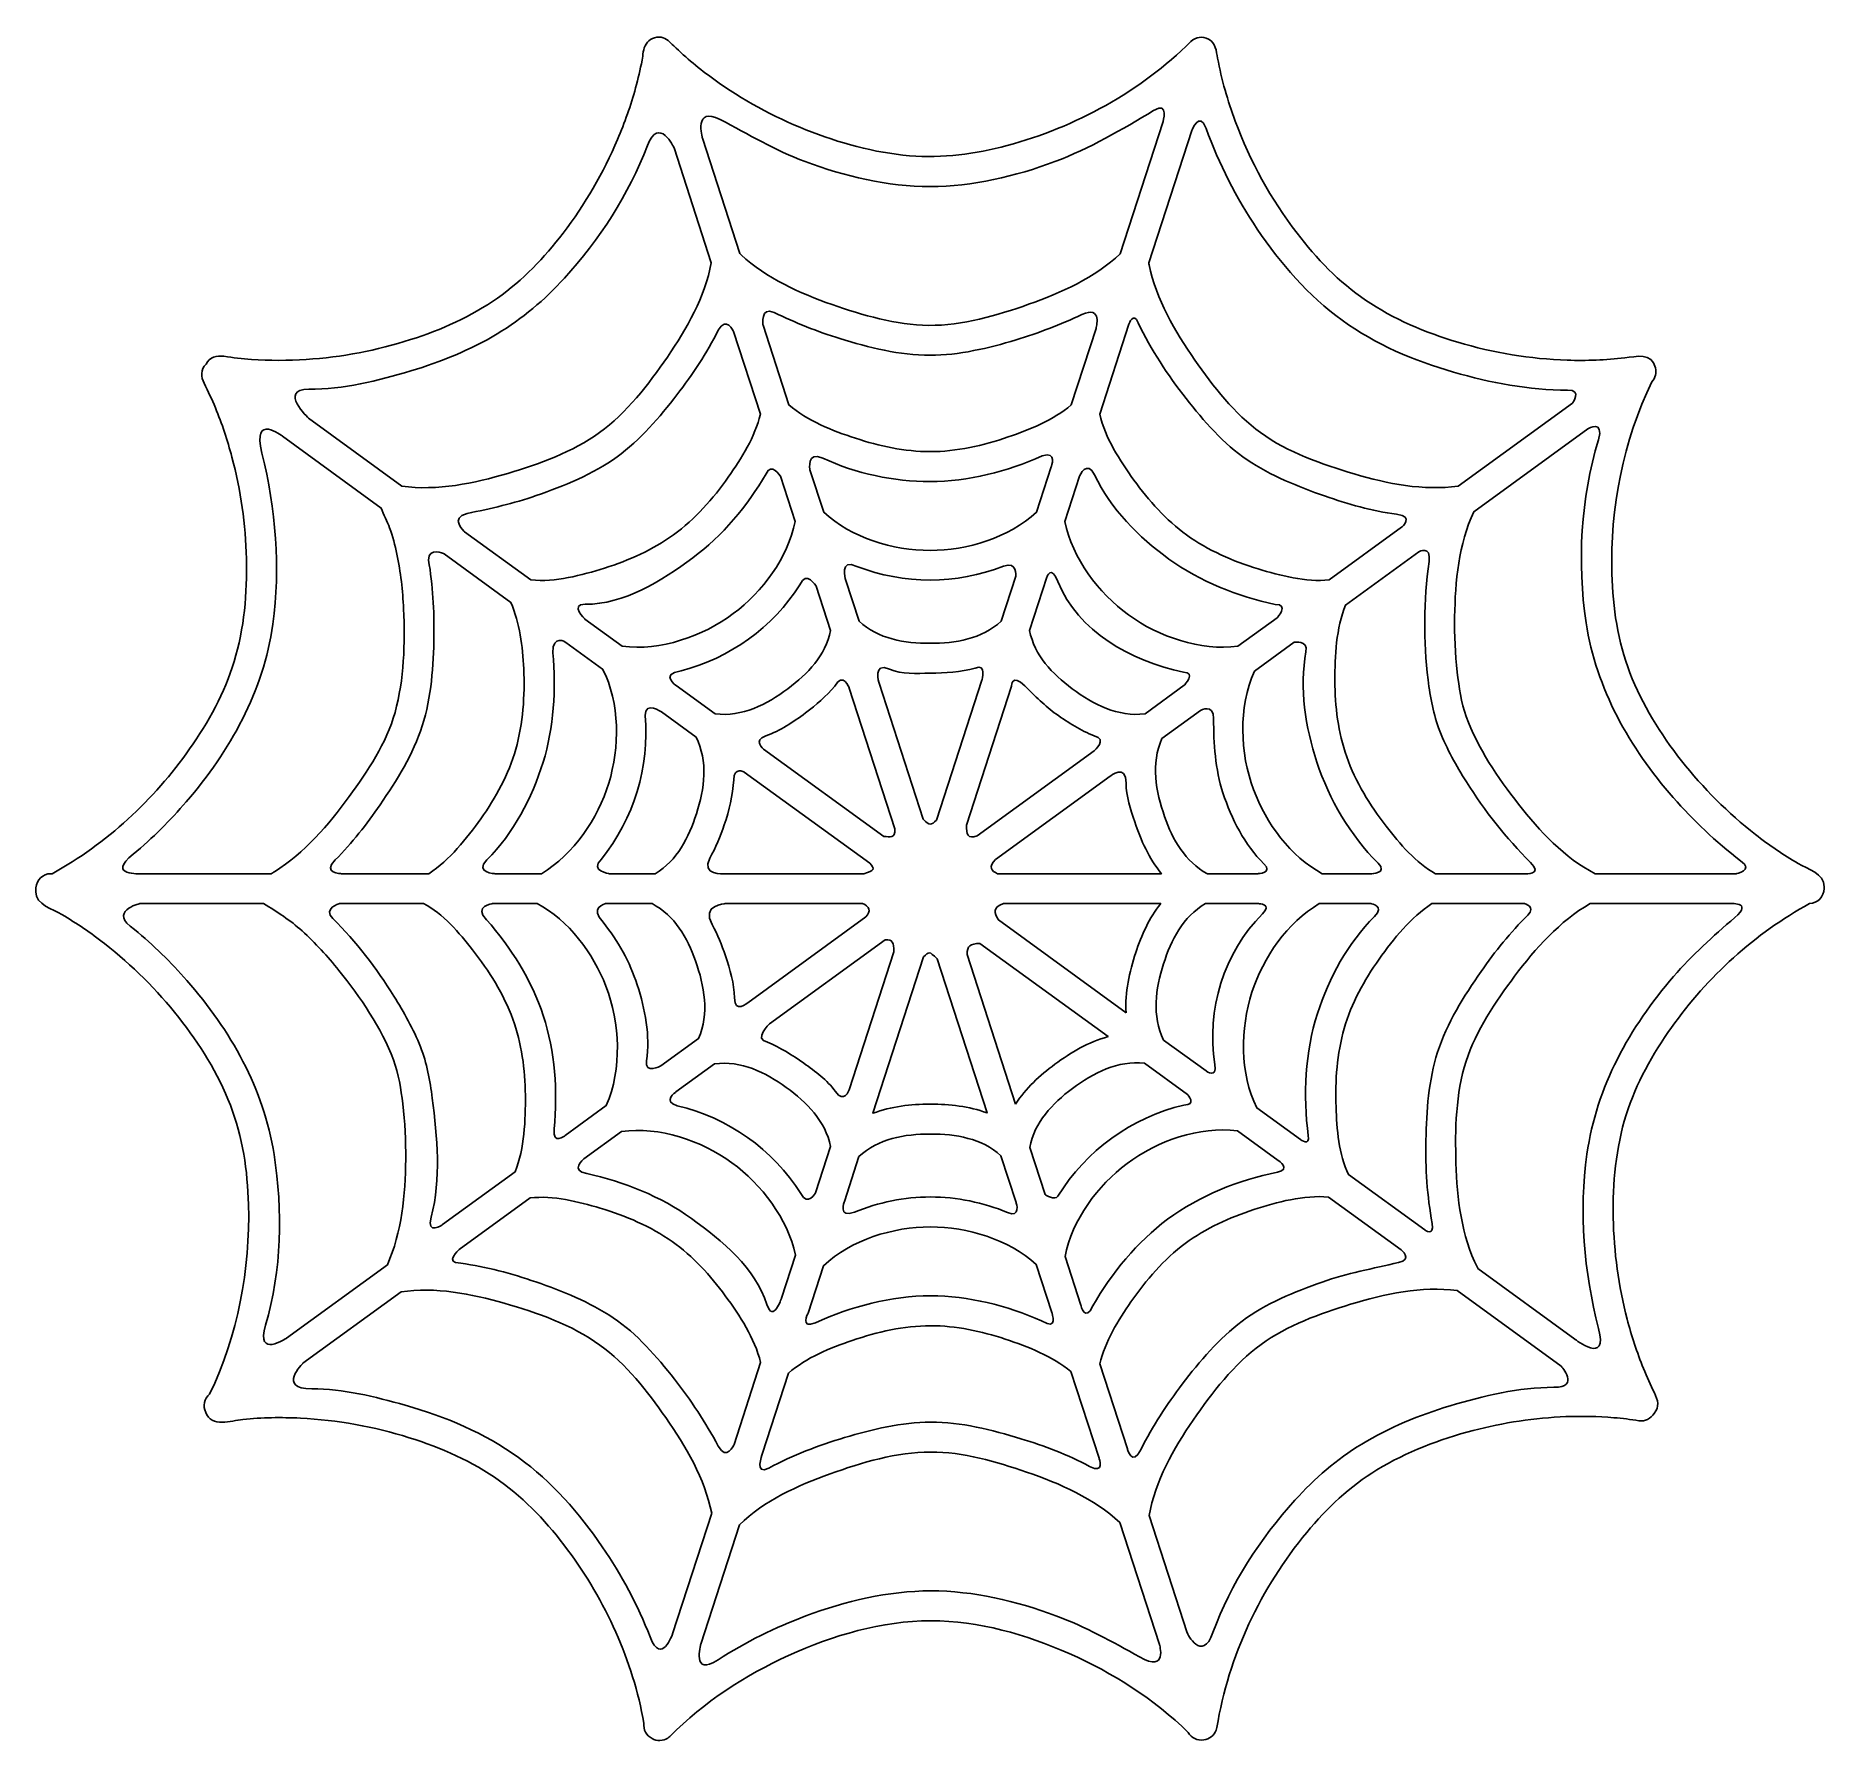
# Model space of a CAD drawing. Header units: centimetres. Extents: x -5.9 to 5.5, y -10.3 to 0.6.
import ezdxf

# ---------------------------------------------------------------- set-up
doc = ezdxf.new("R2010")
doc.units = ezdxf.units.CM
doc.header["$MEASUREMENT"] = 0
doc.layers.add('Layer 1', color=7, linetype='Continuous')

msp = doc.modelspace()

# ---------------------------------------------------------------- linework, layer by layer
at = {"layer": 'Layer 1'}
for points, knots in [([(5.3507, -4.73644), (5.25571, -4.6809), (5.16475, -4.61854), (5.07802, -4.55083), (5.07802, -4.55083), (4.90215, -4.41354), (4.74295, -4.25434), (4.60502, -4.079), (4.60502, -4.079), (4.47098, -3.90858), (4.3538, -3.72086), (4.27532, -3.51814), (4.27532, -3.51814), (4.19753, -3.31727), (4.16613, -3.10031), (4.16015, -2.88584), (4.16015, -2.88584), (4.14846, -2.46687), (4.23153, -2.03505), (4.4165, -1.65778), (4.4165, -1.65778), (4.43849, -1.6336), (4.44611, -1.59999), (4.43793, -1.56904), (4.43793, -1.56904), (4.41735, -1.46908), (4.31395, -1.49676), (4.24235, -1.5052), (4.24235, -1.5052), (4.12069, -1.51957), (3.99787, -1.52393), (3.87545, -1.51988), (3.87545, -1.51988), (3.63881, -1.51197), (3.40267, -1.47302), (3.17579, -1.40529), (3.17579, -1.40529), (2.96867, -1.34356), (2.76505, -1.25773), (2.58569, -1.13602), (2.58569, -1.13602), (2.41625, -1.02103), (2.27224, -0.8703), (2.14802, -0.70843), (2.14802, -0.70843), (1.98162, -0.49166), (1.84796, -0.24853), (1.75273, 0.00756), (1.75273, 0.00756), (1.70421, 0.13805), (1.66579, 0.27249), (1.64041, 0.40944), (1.64041, 0.40944), (1.63165, 0.45654), (1.62927, 0.50617), (1.58273, 0.53192), (1.58273, 0.53192), (1.54484, 0.55274), (1.50015, 0.54515), (1.46896, 0.5162), (1.46896, 0.5162), (1.46896, 0.5162), (1.46896, 0.51623), (1.46896, 0.51623), (1.46896, 0.51623), (1.14977, 0.19677), (0.73016, -0.03193), (0.29508, -0.14811), (0.29508, -0.14811), (0.09222, -0.20224), (-0.11796, -0.23116), (-0.32788, -0.21336), (-0.32788, -0.21336), (-0.5554, -0.19407), (-0.77942, -0.13253), (-0.99087, -0.04773), (-0.99087, -0.04773), (-1.19912, 0.0358), (-1.39809, 0.14391), (-1.58002, 0.27538), (-1.58002, 0.27538), (-1.67006, 0.34044), (-1.75594, 0.41138), (-1.83595, 0.4885), (-1.83595, 0.4885), (-1.85992, 0.51162), (-1.88162, 0.53777), (-1.91662, 0.54308), (-1.91662, 0.54308), (-1.95356, 0.5489), (-1.99258, 0.53131), (-2.01253, 0.49969), (-2.01253, 0.49969), (-2.03145, 0.46995), (-2.03163, 0.42939), (-2.03806, 0.39589), (-2.03806, 0.39589), (-2.04941, 0.33689), (-2.06314, 0.27834), (-2.07907, 0.22039), (-2.07907, 0.22039), (-2.10995, 0.10794), (-2.14887, -0.00226), (-2.19456, -0.10949), (-2.19456, -0.10949), (-2.28523, -0.3224), (-2.40226, -0.52481), (-2.54318, -0.7084), (-2.54318, -0.7084), (-2.6628, -0.86427), (-2.80073, -1.00976), (-2.96207, -1.12298), (-2.96207, -1.12298), (-3.13029, -1.24104), (-3.3218, -1.32576), (-3.51687, -1.38846), (-3.51687, -1.38846), (-3.73282, -1.45791), (-3.95777, -1.50054), (-4.18407, -1.51549), (-4.18407, -1.51549), (-4.30086, -1.52322), (-4.4182, -1.52335), (-4.53493, -1.51488), (-4.53493, -1.51488), (-4.59354, -1.51062), (-4.65201, -1.50416), (-4.71008, -1.49533), (-4.71008, -1.49533), (-4.75667, -1.48824), (-4.80194, -1.49948), (-4.82472, -1.54494), (-4.82472, -1.54494), (-4.86002, -1.5801), (-4.85769, -1.62638), (-4.83665, -1.66784), (-4.83665, -1.66784), (-4.8108, -1.7188), (-4.78704, -1.77082), (-4.76521, -1.82363), (-4.76521, -1.82363), (-4.72274, -1.92634), (-4.68755, -2.03202), (-4.65901, -2.13941), (-4.65901, -2.13941), (-4.60279, -2.35094), (-4.57149, -2.56952), (-4.56635, -2.78833), (-4.56635, -2.78833), (-4.56119, -3.0087), (-4.58058, -3.23365), (-4.64469, -3.44534), (-4.64469, -3.44534), (-4.70546, -3.64597), (-4.80916, -3.83306), (-4.92943, -4.00388), (-4.92943, -4.00388), (-5.15782, -4.32821), (-5.45984, -4.60954), (-5.80816, -4.80102), (-5.80816, -4.80102), (-5.80816, -4.80102), (-5.81631, -4.801), (-5.81631, -4.801), (-5.81631, -4.801), (-5.86724, -4.801), (-5.90804, -4.84145), (-5.91143, -4.89067), (-5.91143, -4.89067), (-5.91167, -4.89406), (-5.91172, -4.89752), (-5.91159, -4.90099), (-5.91159, -4.90099), (-5.91246, -4.90673), (-5.91283, -4.91223), (-5.91275, -4.91753), (-5.91275, -4.91753), (-5.91145, -4.9981), (-5.80419, -5.02852), (-5.74572, -5.06263), (-5.74572, -5.06263), (-5.65066, -5.11803), (-5.55961, -5.18032), (-5.47283, -5.24794), (-5.47283, -5.24794), (-5.29683, -5.38507), (-5.13747, -5.54411), (-4.99936, -5.71932), (-4.99936, -5.71932), (-4.86516, -5.88958), (-4.74779, -6.07717), (-4.66911, -6.27987), (-4.66911, -6.27987), (-4.59085, -6.4814), (-4.55925, -6.69923), (-4.5532, -6.91453), (-4.5532, -6.91453), (-4.54161, -7.3277), (-4.62231, -7.75302), (-4.8017, -8.12648), (-4.8017, -8.12648), (-4.83618, -8.15508), (-4.84594, -8.20326), (-4.82623, -8.24255), (-4.82623, -8.24255), (-4.79088, -8.34153), (-4.66438, -8.29531), (-4.58945, -8.28787), (-4.58945, -8.28787), (-4.46732, -8.27578), (-4.34423, -8.2735), (-4.22171, -8.27956), (-4.22171, -8.27956), (-3.98583, -8.29125), (-3.75104, -8.33343), (-3.5258, -8.40434), (-3.5258, -8.40434), (-3.32279, -8.46826), (-3.12305, -8.55587), (-2.94909, -8.67974), (-2.94909, -8.67974), (-2.78058, -8.79978), (-2.63749, -8.95462), (-2.51435, -9.12001), (-2.51435, -9.12001), (-2.27249, -9.44494), (-2.09626, -9.82933), (-2.02648, -10.22938), (-2.02648, -10.22938), (-2.03145, -10.26949), (-2.01031, -10.30849), (-1.9738, -10.32651), (-1.9738, -10.32651), (-1.94266, -10.34381), (-1.90379, -10.3435), (-1.87387, -10.32363), (-1.87387, -10.32363), (-1.87194, -10.32363), (-1.8599, -10.31241), (-1.85887, -10.31135), (-1.85887, -10.31135), (-1.85887, -10.31135), (-1.85887, -10.31132), (-1.85887, -10.31132), (-1.85887, -10.31132), (-1.6422, -10.09407), (-1.37992, -9.92246), (-1.10116, -9.79578), (-1.10116, -9.79578), (-0.8188, -9.6674), (-0.50542, -9.57446), (-0.193, -9.57446), (-0.193, -9.57446), (-0.193, -9.57446), (-0.19264, -9.57445), (-0.19264, -9.57445), (-0.19264, -9.57445), (-0.19264, -9.57445), (-0.19164, -9.57445), (-0.19164, -9.57445), (-0.19164, -9.57445), (0.1121, -9.57411), (0.41674, -9.66189), (0.69268, -9.78374), (0.69268, -9.78374), (0.97139, -9.90674), (1.23367, -10.07494), (1.45262, -10.28756), (1.45262, -10.28756), (1.47204, -10.32262), (1.51175, -10.34172), (1.5516, -10.33519), (1.5516, -10.33519), (1.58724, -10.33143), (1.61849, -10.30759), (1.63129, -10.2741), (1.63129, -10.2741), (1.63129, -10.27405), (1.63129, -10.27405), (1.63129, -10.27402), (1.63129, -10.27402), (1.63264, -10.27042), (1.63624, -10.2592), (1.63624, -10.25534), (1.63624, -10.25534), (1.63624, -10.25534), (1.63621, -10.25529), (1.63621, -10.25529), (1.63621, -10.25529), (1.70789, -9.80158), (1.91844, -9.36222), (2.21054, -9.00923), (2.21054, -9.00923), (2.33876, -8.85432), (2.48616, -8.71483), (2.65864, -8.61021), (2.65864, -8.61021), (2.84853, -8.49498), (3.05922, -8.41431), (3.27364, -8.35841), (3.27364, -8.35841), (3.46732, -8.30793), (3.66663, -8.27782), (3.86662, -8.27007), (3.86662, -8.27007), (3.96893, -8.26607), (4.07154, -8.26801), (4.17356, -8.27663), (4.17356, -8.27663), (4.22679, -8.28115), (4.27987, -8.2875), (4.33265, -8.29589), (4.33265, -8.29589), (4.37133, -8.302), (4.41062, -8.28306), (4.43023, -8.24916), (4.43023, -8.24916), (4.46674, -8.2081), (4.4541, -8.16259), (4.43224, -8.11869), (4.43224, -8.11869), (4.40681, -8.06757), (4.38342, -8.01553), (4.36197, -7.96264), (4.36197, -7.96264), (4.32027, -7.85988), (4.2858, -7.75417), (4.25786, -7.64686), (4.25786, -7.64686), (4.20296, -7.43567), (4.1728, -7.21763), (4.16872, -6.99948), (4.16872, -6.99948), (4.16462, -6.77863), (4.18512, -6.55302), (4.25143, -6.34149), (4.25143, -6.34149), (4.31435, -6.14072), (4.41955, -5.9538), (4.54131, -5.78311), (4.54131, -5.78311), (4.77152, -5.46056), (5.07476, -5.181), (5.42407, -4.99209), (5.42407, -4.99209), (5.47506, -4.99045), (5.51673, -4.94761), (5.51673, -4.89658), (5.51673, -4.89658), (5.51713, -4.89258), (5.51726, -4.88859), (5.51723, -4.88459), (5.51723, -4.88459), (5.5173, -4.7993), (5.41054, -4.77142), (5.3507, -4.73644)], [0, 0, 0, 0, 0.01111111, 0.01111111, 0.01111111, 0.01111111, 0.02222222, 0.02222222, 0.02222222, 0.02222222, 0.03333333, 0.03333333, 0.03333333, 0.03333333, 0.04444444, 0.04444444, 0.04444444, 0.04444444, 0.05555556, 0.05555556, 0.05555556, 0.05555556, 0.06666667, 0.06666667, 0.06666667, 0.06666667, 0.07777778, 0.07777778, 0.07777778, 0.07777778, 0.08888889, 0.08888889, 0.08888889, 0.08888889, 0.1, 0.1, 0.1, 0.1, 0.11111111, 0.11111111, 0.11111111, 0.11111111, 0.12222222, 0.12222222, 0.12222222, 0.12222222, 0.13333333, 0.13333333, 0.13333333, 0.13333333, 0.14444444, 0.14444444, 0.14444444, 0.14444444, 0.15555556, 0.15555556, 0.15555556, 0.15555556, 0.16666667, 0.16666667, 0.16666667, 0.16666667, 0.17777778, 0.17777778, 0.17777778, 0.17777778, 0.18888889, 0.18888889, 0.18888889, 0.18888889, 0.2, 0.2, 0.2, 0.2, 0.21111111, 0.21111111, 0.21111111, 0.21111111, 0.22222222, 0.22222222, 0.22222222, 0.22222222, 0.23333333, 0.23333333, 0.23333333, 0.23333333, 0.24444444, 0.24444444, 0.24444444, 0.24444444, 0.25555556, 0.25555556, 0.25555556, 0.25555556, 0.26666667, 0.26666667, 0.26666667, 0.26666667, 0.27777778, 0.27777778, 0.27777778, 0.27777778, 0.28888889, 0.28888889, 0.28888889, 0.28888889, 0.3, 0.3, 0.3, 0.3, 0.31111111, 0.31111111, 0.31111111, 0.31111111, 0.32222222, 0.32222222, 0.32222222, 0.32222222, 0.33333333, 0.33333333, 0.33333333, 0.33333333, 0.34444444, 0.34444444, 0.34444444, 0.34444444, 0.35555556, 0.35555556, 0.35555556, 0.35555556, 0.36666667, 0.36666667, 0.36666667, 0.36666667, 0.37777778, 0.37777778, 0.37777778, 0.37777778, 0.38888889, 0.38888889, 0.38888889, 0.38888889, 0.4, 0.4, 0.4, 0.4, 0.41111111, 0.41111111, 0.41111111, 0.41111111, 0.42222222, 0.42222222, 0.42222222, 0.42222222, 0.43333333, 0.43333333, 0.43333333, 0.43333333, 0.44444444, 0.44444444, 0.44444444, 0.44444444, 0.45555556, 0.45555556, 0.45555556, 0.45555556, 0.46666667, 0.46666667, 0.46666667, 0.46666667, 0.47777778, 0.47777778, 0.47777778, 0.47777778, 0.48888889, 0.48888889, 0.48888889, 0.48888889, 0.5, 0.5, 0.5, 0.5, 0.51111111, 0.51111111, 0.51111111, 0.51111111, 0.52222222, 0.52222222, 0.52222222, 0.52222222, 0.53333333, 0.53333333, 0.53333333, 0.53333333, 0.54444444, 0.54444444, 0.54444444, 0.54444444, 0.55555556, 0.55555556, 0.55555556, 0.55555556, 0.56666667, 0.56666667, 0.56666667, 0.56666667, 0.57777778, 0.57777778, 0.57777778, 0.57777778, 0.58888889, 0.58888889, 0.58888889, 0.58888889, 0.6, 0.6, 0.6, 0.6, 0.61111111, 0.61111111, 0.61111111, 0.61111111, 0.62222222, 0.62222222, 0.62222222, 0.62222222, 0.63333333, 0.63333333, 0.63333333, 0.63333333, 0.64444444, 0.64444444, 0.64444444, 0.64444444, 0.65555556, 0.65555556, 0.65555556, 0.65555556, 0.66666667, 0.66666667, 0.66666667, 0.66666667, 0.67777778, 0.67777778, 0.67777778, 0.67777778, 0.68888889, 0.68888889, 0.68888889, 0.68888889, 0.7, 0.7, 0.7, 0.7, 0.71111111, 0.71111111, 0.71111111, 0.71111111, 0.72222222, 0.72222222, 0.72222222, 0.72222222, 0.73333333, 0.73333333, 0.73333333, 0.73333333, 0.74444444, 0.74444444, 0.74444444, 0.74444444, 0.75555556, 0.75555556, 0.75555556, 0.75555556, 0.76666667, 0.76666667, 0.76666667, 0.76666667, 0.77777778, 0.77777778, 0.77777778, 0.77777778, 0.78888889, 0.78888889, 0.78888889, 0.78888889, 0.8, 0.8, 0.8, 0.8, 0.81111111, 0.81111111, 0.81111111, 0.81111111, 0.82222222, 0.82222222, 0.82222222, 0.82222222, 0.83333333, 0.83333333, 0.83333333, 0.83333333, 0.84444444, 0.84444444, 0.84444444, 0.84444444, 0.85555556, 0.85555556, 0.85555556, 0.85555556, 0.86666667, 0.86666667, 0.86666667, 0.86666667, 0.87777778, 0.87777778, 0.87777778, 0.87777778, 0.88888889, 0.88888889, 0.88888889, 0.88888889, 0.9, 0.9, 0.9, 0.9, 0.91111111, 0.91111111, 0.91111111, 0.91111111, 0.92222222, 0.92222222, 0.92222222, 0.92222222, 0.93333333, 0.93333333, 0.93333333, 0.93333333, 0.94444444, 0.94444444, 0.94444444, 0.94444444, 0.95555556, 0.95555556, 0.95555556, 0.95555556, 0.96666667, 0.96666667, 0.96666667, 0.96666667, 0.97777778, 0.97777778, 0.97777778, 0.97777778, 1, 1, 1, 1]), ([(-1.53871, 0.01754), (-1.35948, -0.07588), (-1.18536, -0.18016), (-0.99613, -0.2508), (-0.99613, -0.2508), (-0.74184, -0.34571), (-0.47014, -0.41013), (-0.19751, -0.4104), (-0.19751, -0.4104), (0.07509, -0.41016), (0.34679, -0.34571), (0.60111, -0.2508), (0.60111, -0.2508), (0.82317, -0.16791), (1.02825, -0.04657), (1.23169, 0.0753), (1.23169, 0.0753), (1.33472, 0.137), (1.29, -0.00159), (1.29, -0.00159), (1.29, -0.00159), (1.29, -0.00159), (1.01806, -0.83982), (1.01806, -0.83982), (1.01806, -0.83982), (0.85587, -0.99307), (0.64061, -1.08956), (0.43256, -1.16296), (0.43256, -1.16296), (0.23243, -1.23358), (0.00827, -1.30036), (-0.20593, -1.29747), (-0.20593, -1.29747), (-0.41413, -1.29469), (-0.62871, -1.23273), (-0.82379, -1.16431), (-0.82379, -1.16431), (-1.03003, -1.09197), (-1.24263, -0.99675), (-1.40505, -0.84702), (-1.40505, -0.84702), (-1.4078, -0.84443), (-1.41058, -0.84189), (-1.41333, -0.83929), (-1.41333, -0.83929), (-1.41333, -0.83929), (-1.6527, -0.10145), (-1.6527, -0.10145), (-1.6527, -0.10145), (-1.65269, -0.10144), (-1.7091, 0.10636), (-1.53871, 0.01754)], [0, 0, 0, 0, 0.07142857, 0.07142857, 0.07142857, 0.07142857, 0.14285714, 0.14285714, 0.14285714, 0.14285714, 0.21428571, 0.21428571, 0.21428571, 0.21428571, 0.28571429, 0.28571429, 0.28571429, 0.28571429, 0.35714286, 0.35714286, 0.35714286, 0.35714286, 0.42857143, 0.42857143, 0.42857143, 0.42857143, 0.5, 0.5, 0.5, 0.5, 0.57142857, 0.57142857, 0.57142857, 0.57142857, 0.64285714, 0.64285714, 0.64285714, 0.64285714, 0.71428571, 0.71428571, 0.71428571, 0.71428571, 0.78571429, 0.78571429, 0.78571429, 0.78571429, 0.85714286, 0.85714286, 0.85714286, 0.85714286, 1, 1, 1, 1]), ([(-4.16809, -1.70617), (-3.94685, -1.70617), (-3.72806, -1.65182), (-3.51616, -1.58864), (-3.51616, -1.58864), (-3.32389, -1.53117), (-3.13609, -1.45439), (-2.96342, -1.35155), (-2.96342, -1.35155), (-2.80279, -1.2559), (-2.66076, -1.13417), (-2.53472, -0.99643), (-2.53472, -0.99643), (-2.30956, -0.75034), (-2.12427, -0.46157), (-2.00375, -0.14918), (-2.00375, -0.14918), (-1.92919, 0.0441), (-1.83378, -0.16349), (-1.83378, -0.16349), (-1.83378, -0.16349), (-1.83378, -0.16349), (-1.59547, -0.89803), (-1.59547, -0.89803), (-1.59547, -0.89803), (-1.63622, -1.11613), (-1.7521, -1.31906), (-1.8764, -1.49985), (-1.8764, -1.49985), (-1.99628, -1.67426), (-2.13746, -1.85794), (-2.31045, -1.98306), (-2.31045, -1.98306), (-2.48058, -2.10681), (-2.69603, -2.18335), (-2.89587, -2.24293), (-2.89587, -2.24293), (-3.11119, -2.30714), (-3.34725, -2.35673), (-3.57246, -2.32466), (-3.57246, -2.32466), (-3.57246, -2.32466), (-4.16894, -1.89098), (-4.16894, -1.89098), (-4.16894, -1.89098), (-4.16899, -1.89095), (-4.36451, -1.70617), (-4.16809, -1.70617)], [0, 0, 0, 0, 0.07692308, 0.07692308, 0.07692308, 0.07692308, 0.15384615, 0.15384615, 0.15384615, 0.15384615, 0.23076923, 0.23076923, 0.23076923, 0.23076923, 0.30769231, 0.30769231, 0.30769231, 0.30769231, 0.38461538, 0.38461538, 0.38461538, 0.38461538, 0.46153846, 0.46153846, 0.46153846, 0.46153846, 0.53846154, 0.53846154, 0.53846154, 0.53846154, 0.61538462, 0.61538462, 0.61538462, 0.61538462, 0.69230769, 0.69230769, 0.69230769, 0.69230769, 0.76923077, 0.76923077, 0.76923077, 0.76923077, 0.84615385, 0.84615385, 0.84615385, 0.84615385, 1, 1, 1, 1]), ([(1.47466, -0.05247), (1.47466, -0.05247), (1.52453, 0.07641), (1.56671, -0.03908), (1.56671, -0.03908), (1.64934, -0.26554), (1.75919, -0.48236), (1.89371, -0.68223), (1.89371, -0.68223), (2.04193, -0.90236), (2.22066, -1.10824), (2.43624, -1.26487), (2.43624, -1.26487), (2.64902, -1.41899), (2.89648, -1.52408), (3.14789, -1.59647), (3.14789, -1.59647), (3.38496, -1.66473), (3.63065, -1.71106), (3.8774, -1.71106), (3.8774, -1.71106), (3.97408, -1.71106), (3.90748, -1.7938), (3.90748, -1.7938), (3.90748, -1.7938), (3.90748, -1.7938), (3.17739, -2.32463), (3.17739, -2.32463), (3.17739, -2.32463), (2.95638, -2.35606), (2.72508, -2.30865), (2.51342, -2.24666), (2.51342, -2.24666), (2.30932, -2.18692), (2.08887, -2.10926), (1.91541, -1.98306), (1.91541, -1.98306), (1.74846, -1.86254), (1.61177, -1.6863), (1.49467, -1.51906), (1.49467, -1.51906), (1.3668, -1.33647), (1.24697, -1.13068), (1.20244, -0.90972), (1.20244, -0.90972), (1.2017, -0.90591), (1.20098, -0.90213), (1.20024, -0.89834), (1.20024, -0.89834), (1.20024, -0.89834), (1.47466, -0.05247), (1.47466, -0.05247)], [0, 0, 0, 0, 0.07142857, 0.07142857, 0.07142857, 0.07142857, 0.14285714, 0.14285714, 0.14285714, 0.14285714, 0.21428571, 0.21428571, 0.21428571, 0.21428571, 0.28571429, 0.28571429, 0.28571429, 0.28571429, 0.35714286, 0.35714286, 0.35714286, 0.35714286, 0.42857143, 0.42857143, 0.42857143, 0.42857143, 0.5, 0.5, 0.5, 0.5, 0.57142857, 0.57142857, 0.57142857, 0.57142857, 0.64285714, 0.64285714, 0.64285714, 0.64285714, 0.71428571, 0.71428571, 0.71428571, 0.71428571, 0.78571429, 0.78571429, 0.78571429, 0.78571429, 0.85714286, 0.85714286, 0.85714286, 0.85714286, 1, 1, 1, 1]), ([(-1.45341, -1.33591), (-1.45341, -1.33591), (-1.2817, -1.86521), (-1.2817, -1.86521), (-1.2817, -1.86521), (-1.31596, -2.00938), (-1.40269, -2.14689), (-1.48688, -2.26677), (-1.48688, -2.26677), (-1.58414, -2.40528), (-1.69931, -2.53633), (-1.83698, -2.636), (-1.83698, -2.636), (-1.96887, -2.73189), (-2.12215, -2.79896), (-2.27706, -2.8479), (-2.27706, -2.8479), (-2.42396, -2.89433), (-2.59292, -2.93974), (-2.74847, -2.92376), (-2.74847, -2.92376), (-2.74847, -2.92376), (-3.17186, -2.61594), (-3.17186, -2.61594), (-3.17186, -2.61594), (-3.17186, -2.61594), (-3.27365, -2.52519), (-3.15516, -2.49976), (-3.15516, -2.49976), (-3.00673, -2.4679), (-2.85777, -2.43512), (-2.71473, -2.38551), (-2.71473, -2.38551), (-2.53645, -2.32368), (-2.35196, -2.24922), (-2.19816, -2.13797), (-2.19816, -2.13797), (-2.05002, -2.03026), (-1.92612, -1.8846), (-1.81491, -1.7403), (-1.81491, -1.7403), (-1.71561, -1.61142), (-1.62486, -1.47445), (-1.5508, -1.32922), (-1.5508, -1.32922), (-1.50013, -1.23333), (-1.45341, -1.33591), (-1.45341, -1.33591)], [0, 0, 0, 0, 0.07692308, 0.07692308, 0.07692308, 0.07692308, 0.15384615, 0.15384615, 0.15384615, 0.15384615, 0.23076923, 0.23076923, 0.23076923, 0.23076923, 0.30769231, 0.30769231, 0.30769231, 0.30769231, 0.38461538, 0.38461538, 0.38461538, 0.38461538, 0.46153846, 0.46153846, 0.46153846, 0.46153846, 0.53846154, 0.53846154, 0.53846154, 0.53846154, 0.61538462, 0.61538462, 0.61538462, 0.61538462, 0.69230769, 0.69230769, 0.69230769, 0.69230769, 0.76923077, 0.76923077, 0.76923077, 0.76923077, 0.84615385, 0.84615385, 0.84615385, 0.84615385, 1, 1, 1, 1]), ([(0.8632, -1.31707), (0.8632, -1.31707), (0.70453, -1.8061), (0.70453, -1.8061), (0.70453, -1.8061), (0.59211, -1.90267), (0.44119, -1.9631), (0.30265, -2.01073), (0.30265, -2.01073), (0.1426, -2.06576), (-0.0276, -2.10426), (-0.19752, -2.1041), (-0.19752, -2.1041), (-0.35942, -2.10434), (-0.52161, -2.06902), (-0.67475, -2.01848), (-0.67475, -2.01848), (-0.82101, -1.97022), (-0.9814, -1.9077), (-1.09964, -1.80602), (-1.09964, -1.80602), (-1.09964, -1.80602), (-1.26474, -1.29715), (-1.26474, -1.29715), (-1.26474, -1.29715), (-1.26474, -1.29715), (-1.28323, -1.17272), (-1.19428, -1.2151), (-1.19428, -1.2151), (-1.05797, -1.28006), (-0.91787, -1.33789), (-0.77365, -1.38216), (-0.77365, -1.38216), (-0.58926, -1.43875), (-0.39162, -1.48868), (-0.19755, -1.48889), (-0.19755, -1.48889), (-0.01234, -1.48863), (0.17562, -1.44261), (0.3522, -1.39015), (0.3522, -1.39015), (0.49568, -1.3475), (0.63562, -1.29157), (0.77194, -1.22889), (0.77194, -1.22889), (0.90805, -1.16636), (0.8632, -1.31707), (0.8632, -1.31707)], [0, 0, 0, 0, 0.07692308, 0.07692308, 0.07692308, 0.07692308, 0.15384615, 0.15384615, 0.15384615, 0.15384615, 0.23076923, 0.23076923, 0.23076923, 0.23076923, 0.30769231, 0.30769231, 0.30769231, 0.30769231, 0.38461538, 0.38461538, 0.38461538, 0.38461538, 0.46153846, 0.46153846, 0.46153846, 0.46153846, 0.53846154, 0.53846154, 0.53846154, 0.53846154, 0.61538462, 0.61538462, 0.61538462, 0.61538462, 0.69230769, 0.69230769, 0.69230769, 0.69230769, 0.76923077, 0.76923077, 0.76923077, 0.76923077, 0.84615385, 0.84615385, 0.84615385, 0.84615385, 1, 1, 1, 1]), ([(1.89913, -2.85329), (1.73818, -2.80392), (1.57872, -2.73537), (1.44193, -2.63601), (1.44193, -2.63601), (1.31072, -2.54118), (1.20015, -2.41733), (1.10586, -2.28652), (1.10586, -2.28652), (1.01582, -2.16161), (0.92261, -2.01683), (0.88663, -1.86512), (0.88663, -1.86512), (0.88663, -1.86512), (1.07316, -1.29007), (1.07316, -1.29007), (1.07316, -1.29007), (1.07316, -1.29007), (1.10353, -1.20596), (1.13182, -1.28129), (1.13182, -1.28129), (1.21487, -1.45361), (1.32097, -1.61485), (1.43919, -1.76503), (1.43919, -1.76503), (1.55172, -1.90806), (1.67771, -2.05499), (1.83024, -2.1568), (1.83024, -2.1568), (1.98089, -2.25739), (2.15388, -2.32836), (2.32453, -2.3872), (2.32453, -2.3872), (2.47365, -2.43864), (2.62695, -2.48528), (2.78393, -2.50404), (2.78393, -2.50404), (2.90085, -2.51801), (2.81608, -2.58738), (2.81608, -2.58738), (2.81608, -2.58738), (2.81608, -2.58738), (2.35372, -2.92351), (2.35372, -2.92351), (2.35372, -2.92351), (2.20374, -2.93928), (2.04131, -2.8969), (1.89913, -2.85329)], [0, 0, 0, 0, 0.07692308, 0.07692308, 0.07692308, 0.07692308, 0.15384615, 0.15384615, 0.15384615, 0.15384615, 0.23076923, 0.23076923, 0.23076923, 0.23076923, 0.30769231, 0.30769231, 0.30769231, 0.30769231, 0.38461538, 0.38461538, 0.38461538, 0.38461538, 0.46153846, 0.46153846, 0.46153846, 0.46153846, 0.53846154, 0.53846154, 0.53846154, 0.53846154, 0.61538462, 0.61538462, 0.61538462, 0.61538462, 0.69230769, 0.69230769, 0.69230769, 0.69230769, 0.76923077, 0.76923077, 0.76923077, 0.76923077, 0.84615385, 0.84615385, 0.84615385, 0.84615385, 1, 1, 1, 1]), ([(-5.29008, -4.67564), (-5.16501, -4.57457), (-5.05291, -4.45945), (-4.95067, -4.34126), (-4.95067, -4.34126), (-4.67008, -4.01627), (-4.45823, -3.63583), (-4.39806, -3.20681), (-4.39806, -3.20681), (-4.34745, -2.84581), (-4.37975, -2.47055), (-4.46722, -2.11427), (-4.46722, -2.11427), (-4.53196, -1.85056), (-4.33691, -2.00545), (-4.33691, -2.00545), (-4.33691, -2.00545), (-4.33691, -2.00545), (-3.70456, -2.46522), (-3.70456, -2.46522), (-3.70456, -2.46522), (-3.69093, -2.50819), (-3.66646, -2.54846), (-3.6513, -2.59132), (-3.6513, -2.59132), (-3.63199, -2.64598), (-3.6169, -2.70218), (-3.60481, -2.75888), (-3.60481, -2.75888), (-3.5802, -2.87403), (-3.56745, -2.99166), (-3.56205, -3.10921), (-3.56205, -3.10921), (-3.552, -3.3272), (-3.5585, -3.55969), (-3.61695, -3.7713), (-3.61695, -3.7713), (-3.67034, -3.96474), (-3.79287, -4.14722), (-3.90953, -4.30788), (-3.90953, -4.30788), (-4.04129, -4.48938), (-4.19623, -4.66793), (-4.38753, -4.78868), (-4.38753, -4.78868), (-4.39417, -4.79289), (-4.40092, -4.79699), (-4.40769, -4.80104), (-4.40769, -4.80104), (-4.40769, -4.80104), (-5.2401, -4.80102), (-5.2401, -4.80102), (-5.2401, -4.80102), (-5.2401, -4.801), (-5.46497, -4.81698), (-5.29008, -4.67564)], [0, 0, 0, 0, 0.06666667, 0.06666667, 0.06666667, 0.06666667, 0.13333333, 0.13333333, 0.13333333, 0.13333333, 0.2, 0.2, 0.2, 0.2, 0.26666667, 0.26666667, 0.26666667, 0.26666667, 0.33333333, 0.33333333, 0.33333333, 0.33333333, 0.4, 0.4, 0.4, 0.4, 0.46666667, 0.46666667, 0.46666667, 0.46666667, 0.53333333, 0.53333333, 0.53333333, 0.53333333, 0.6, 0.6, 0.6, 0.6, 0.66666667, 0.66666667, 0.66666667, 0.66666667, 0.73333333, 0.73333333, 0.73333333, 0.73333333, 0.8, 0.8, 0.8, 0.8, 0.86666667, 0.86666667, 0.86666667, 0.86666667, 1, 1, 1, 1]), ([(4.95342, -4.801), (4.95342, -4.801), (4.05368, -4.801), (4.05368, -4.801), (4.05368, -4.801), (3.85736, -4.70091), (3.69827, -4.5284), (3.56402, -4.35721), (3.56402, -4.35721), (3.43175, -4.18859), (3.30282, -3.9992), (3.22964, -3.79637), (3.22964, -3.79637), (3.1971, -3.70612), (3.1831, -3.60865), (3.1722, -3.51377), (3.1722, -3.51377), (3.15871, -3.39624), (3.15339, -3.27766), (3.15521, -3.15936), (3.15521, -3.15936), (3.15865, -2.93454), (3.18225, -2.69531), (3.27718, -2.48867), (3.27718, -2.48867), (3.27718, -2.48867), (4.00727, -1.95784), (4.00727, -1.95784), (4.00727, -1.95784), (4.00727, -1.95784), (4.11308, -1.89672), (4.07363, -2.0288), (4.07363, -2.0288), (3.96142, -2.40424), (3.93697, -2.81099), (3.99563, -3.19707), (3.99563, -3.19707), (4.05995, -3.62043), (4.27334, -3.9955), (4.55242, -4.31517), (4.55242, -4.31517), (4.67947, -4.46043), (4.82441, -4.59732), (4.98258, -4.71805), (4.98258, -4.71805), (5.0713, -4.78023), (4.95342, -4.801), (4.95342, -4.801)], [0, 0, 0, 0, 0.07692308, 0.07692308, 0.07692308, 0.07692308, 0.15384615, 0.15384615, 0.15384615, 0.15384615, 0.23076923, 0.23076923, 0.23076923, 0.23076923, 0.30769231, 0.30769231, 0.30769231, 0.30769231, 0.38461538, 0.38461538, 0.38461538, 0.38461538, 0.46153846, 0.46153846, 0.46153846, 0.46153846, 0.53846154, 0.53846154, 0.53846154, 0.53846154, 0.61538462, 0.61538462, 0.61538462, 0.61538462, 0.69230769, 0.69230769, 0.69230769, 0.69230769, 0.76923077, 0.76923077, 0.76923077, 0.76923077, 0.84615385, 0.84615385, 0.84615385, 0.84615385, 1, 1, 1, 1]), ([(-1.45516, -3.1392), (-1.65053, -3.28485), (-1.91969, -3.3791), (-2.16512, -3.34788), (-2.16512, -3.34788), (-2.16512, -3.34788), (-2.40282, -3.17503), (-2.40282, -3.17503), (-2.40282, -3.17503), (-2.40282, -3.17503), (-2.50175, -3.07983), (-2.40216, -3.07983), (-2.40216, -3.07983), (-2.1521, -3.07983), (-1.91345, -2.93132), (-1.71401, -2.78313), (-1.71401, -2.78313), (-1.52401, -2.64197), (-1.3655, -2.45124), (-1.24482, -2.24587), (-1.24482, -2.24587), (-1.2131, -2.1679), (-1.15301, -2.26175), (-1.15301, -2.26175), (-1.15301, -2.26175), (-1.15301, -2.26175), (-1.05922, -2.55089), (-1.05922, -2.55089), (-1.05922, -2.55089), (-1.1062, -2.78291), (-1.26796, -2.99961), (-1.45516, -3.1392)], [0, 0, 0, 0, 0.11111111, 0.11111111, 0.11111111, 0.11111111, 0.22222222, 0.22222222, 0.22222222, 0.22222222, 0.33333333, 0.33333333, 0.33333333, 0.33333333, 0.44444444, 0.44444444, 0.44444444, 0.44444444, 0.55555556, 0.55555556, 0.55555556, 0.55555556, 0.66666667, 0.66666667, 0.66666667, 0.66666667, 0.77777778, 0.77777778, 0.77777778, 0.77777778, 1, 1, 1, 1]), ([(0.57613, -2.20192), (0.57613, -2.20192), (0.48207, -2.49177), (0.48207, -2.49177), (0.48207, -2.49177), (0.30459, -2.65507), (0.04016, -2.7358), (-0.19757, -2.73569), (-0.19757, -2.73569), (-0.43535, -2.7358), (-0.69975, -2.65504), (-0.87723, -2.49174), (-0.87723, -2.49174), (-0.87723, -2.49174), (-0.96526, -2.22044), (-0.96526, -2.22044), (-0.96526, -2.22044), (-0.96526, -2.22044), (-0.98664, -2.09778), (-0.8825, -2.14604), (-0.8825, -2.14604), (-0.66977, -2.24465), (-0.43001, -2.29537), (-0.19755, -2.29553), (-0.19755, -2.29553), (0.04653, -2.29519), (0.2951, -2.23153), (0.5196, -2.13215), (0.5196, -2.13215), (0.61783, -2.09775), (0.57613, -2.20192), (0.57613, -2.20192)], [0, 0, 0, 0, 0.11111111, 0.11111111, 0.11111111, 0.11111111, 0.22222222, 0.22222222, 0.22222222, 0.22222222, 0.33333333, 0.33333333, 0.33333333, 0.33333333, 0.44444444, 0.44444444, 0.44444444, 0.44444444, 0.55555556, 0.55555556, 0.55555556, 0.55555556, 0.66666667, 0.66666667, 0.66666667, 0.66666667, 0.77777778, 0.77777778, 0.77777778, 0.77777778, 1, 1, 1, 1]), ([(0.85423, -2.2534), (0.95715, -2.46991), (1.13694, -2.65107), (1.32955, -2.79093), (1.32955, -2.79093), (1.52799, -2.93455), (1.76757, -3.0289), (2.00847, -3.08012), (2.00847, -3.08012), (2.10097, -3.08012), (2.0213, -3.16516), (2.0213, -3.16516), (2.0213, -3.16516), (2.0213, -3.16516), (1.76997, -3.34788), (1.76997, -3.34788), (1.76997, -3.34788), (1.52891, -3.37852), (1.26491, -3.28787), (1.0711, -3.14725), (1.0711, -3.14725), (0.87848, -3.00768), (0.71201, -2.7871), (0.66409, -2.55077), (0.66409, -2.55077), (0.66409, -2.55077), (0.75799, -2.26137), (0.75799, -2.26137), (0.75799, -2.26137), (0.758, -2.26139), (0.80603, -2.15196), (0.85423, -2.2534)], [0, 0, 0, 0, 0.11111111, 0.11111111, 0.11111111, 0.11111111, 0.22222222, 0.22222222, 0.22222222, 0.22222222, 0.33333333, 0.33333333, 0.33333333, 0.33333333, 0.44444444, 0.44444444, 0.44444444, 0.44444444, 0.55555556, 0.55555556, 0.55555556, 0.55555556, 0.66666667, 0.66666667, 0.66666667, 0.66666667, 0.77777778, 0.77777778, 0.77777778, 0.77777778, 1, 1, 1, 1]), ([(-3.40281, -2.79807), (-3.40281, -2.71015), (-3.30367, -2.75664), (-3.30367, -2.75664), (-3.30367, -2.75664), (-3.30367, -2.75664), (-2.87647, -3.06726), (-2.87647, -3.06726), (-2.87647, -3.06726), (-2.82006, -3.2018), (-2.80067, -3.34714), (-2.79421, -3.49231), (-2.79421, -3.49231), (-2.78662, -3.66392), (-2.79866, -3.84005), (-2.84527, -4.00595), (-2.84527, -4.00595), (-2.89022, -4.16594), (-2.97264, -4.31467), (-3.0681, -4.44976), (-3.0681, -4.44976), (-3.15949, -4.57906), (-3.26783, -4.71143), (-3.40007, -4.80097), (-3.40007, -4.80097), (-3.40007, -4.80097), (-3.95944, -4.80097), (-3.95944, -4.80097), (-3.95944, -4.80097), (-3.95944, -4.80097), (-4.08633, -4.80004), (-3.99868, -4.71239), (-3.99868, -4.71239), (-3.89171, -4.60542), (-3.79821, -4.48495), (-3.71248, -4.36065), (-3.71248, -4.36065), (-3.60538, -4.20537), (-3.50058, -4.03624), (-3.44245, -3.85561), (-3.44245, -3.85561), (-3.384, -3.67281), (-3.37096, -3.47188), (-3.36813, -3.28117), (-3.36813, -3.28117), (-3.36574, -3.11976), (-3.37505, -2.9573), (-3.40281, -2.79807)], [0, 0, 0, 0, 0.07692308, 0.07692308, 0.07692308, 0.07692308, 0.15384615, 0.15384615, 0.15384615, 0.15384615, 0.23076923, 0.23076923, 0.23076923, 0.23076923, 0.30769231, 0.30769231, 0.30769231, 0.30769231, 0.38461538, 0.38461538, 0.38461538, 0.38461538, 0.46153846, 0.46153846, 0.46153846, 0.46153846, 0.53846154, 0.53846154, 0.53846154, 0.53846154, 0.61538462, 0.61538462, 0.61538462, 0.61538462, 0.69230769, 0.69230769, 0.69230769, 0.69230769, 0.76923077, 0.76923077, 0.76923077, 0.76923077, 0.84615385, 0.84615385, 0.84615385, 0.84615385, 1, 1, 1, 1]), ([(3.60656, -4.801), (3.60656, -4.801), (3.03321, -4.801), (3.03321, -4.801), (3.03321, -4.801), (2.90764, -4.73382), (2.80416, -4.60828), (2.71809, -4.49771), (2.71809, -4.49771), (2.61366, -4.36349), (2.52217, -4.21445), (2.46517, -4.05355), (2.46517, -4.05355), (2.41043, -3.8988), (2.39109, -3.73174), (2.39, -3.56825), (2.39, -3.56825), (2.38894, -3.40934), (2.39828, -3.23384), (2.45763, -3.08451), (2.45763, -3.08451), (2.45763, -3.08451), (2.92645, -2.74367), (2.92645, -2.74367), (2.92645, -2.74367), (2.92645, -2.74367), (3.00612, -2.69978), (2.99148, -2.80704), (2.99148, -2.80704), (2.95743, -3.05686), (2.95412, -3.31441), (2.98539, -3.56306), (2.98539, -3.56306), (2.99944, -3.67392), (3.01926, -3.78536), (3.06043, -3.88969), (3.06043, -3.88969), (3.10522, -4.00325), (3.16565, -4.11086), (3.23029, -4.2142), (3.23029, -4.2142), (3.34607, -4.39943), (3.48471, -4.57356), (3.63987, -4.72866), (3.63987, -4.72866), (3.72121, -4.80997), (3.60656, -4.801), (3.60656, -4.801)], [0, 0, 0, 0, 0.07692308, 0.07692308, 0.07692308, 0.07692308, 0.15384615, 0.15384615, 0.15384615, 0.15384615, 0.23076923, 0.23076923, 0.23076923, 0.23076923, 0.30769231, 0.30769231, 0.30769231, 0.30769231, 0.38461538, 0.38461538, 0.38461538, 0.38461538, 0.46153846, 0.46153846, 0.46153846, 0.46153846, 0.53846154, 0.53846154, 0.53846154, 0.53846154, 0.61538462, 0.61538462, 0.61538462, 0.61538462, 0.69230769, 0.69230769, 0.69230769, 0.69230769, 0.76923077, 0.76923077, 0.76923077, 0.76923077, 0.84615385, 0.84615385, 0.84615385, 0.84615385, 1, 1, 1, 1]), ([(-1.78858, -3.50509), (-1.47616, -3.42421), (-1.20382, -3.22717), (-1.02883, -2.95621), (-1.02883, -2.95621), (-0.9898, -2.85691), (-0.92514, -2.96417), (-0.92514, -2.96417), (-0.92514, -2.96417), (-0.92514, -2.96417), (-0.83354, -3.24643), (-0.83354, -3.24643), (-0.83354, -3.24643), (-0.86574, -3.40671), (-0.97858, -3.52451), (-1.1059, -3.61878), (-1.1059, -3.61878), (-1.24137, -3.71911), (-1.398, -3.80089), (-1.57157, -3.77941), (-1.57157, -3.77941), (-1.57157, -3.77941), (-1.81956, -3.5991), (-1.81956, -3.5991), (-1.81956, -3.5991), (-1.81957, -3.5991), (-1.9276, -3.52354), (-1.78858, -3.50509)], [0, 0, 0, 0, 0.125, 0.125, 0.125, 0.125, 0.25, 0.25, 0.25, 0.25, 0.375, 0.375, 0.375, 0.375, 0.5, 0.5, 0.5, 0.5, 0.625, 0.625, 0.625, 0.625, 0.75, 0.75, 0.75, 0.75, 1, 1, 1, 1]), ([(0.34986, -2.89938), (0.34986, -2.89938), (0.25641, -3.18738), (0.25641, -3.18738), (0.25641, -3.18738), (0.13237, -3.30168), (-0.03442, -3.32896), (-0.19751, -3.32896), (-0.19751, -3.32896), (-0.36065, -3.32896), (-0.5275, -3.30168), (-0.65148, -3.18735), (-0.65148, -3.18735), (-0.65148, -3.18735), (-0.73768, -2.92166), (-0.73768, -2.92166), (-0.73768, -2.92166), (-0.73768, -2.92166), (-0.77927, -2.78349), (-0.66489, -2.83734), (-0.66489, -2.83734), (-0.36446, -2.95423), (-0.02883, -2.95381), (0.27152, -2.83663), (0.27152, -2.83663), (0.36264, -2.80265), (0.34986, -2.89938), (0.34986, -2.89938)], [0, 0, 0, 0, 0.125, 0.125, 0.125, 0.125, 0.25, 0.25, 0.25, 0.25, 0.375, 0.375, 0.375, 0.375, 0.5, 0.5, 0.5, 0.5, 0.625, 0.625, 0.625, 0.625, 0.75, 0.75, 0.75, 0.75, 1, 1, 1, 1]), ([(1.42727, -3.59709), (1.42727, -3.59709), (1.17644, -3.77944), (1.17644, -3.77944), (1.17644, -3.77944), (1.00293, -3.80092), (0.84624, -3.71909), (0.7108, -3.61876), (0.7108, -3.61876), (0.58348, -3.52444), (0.47077, -3.40667), (0.43841, -3.24644), (0.43841, -3.24644), (0.43841, -3.24644), (0.54879, -2.90616), (0.54879, -2.90616), (0.54879, -2.90616), (0.54879, -2.90616), (0.57631, -2.82499), (0.62007, -2.93495), (0.62007, -2.93495), (0.74712, -3.25412), (1.08232, -3.43985), (1.42287, -3.51325), (1.42287, -3.51325), (1.50453, -3.51324), (1.42727, -3.59709), (1.42727, -3.59709)], [0, 0, 0, 0, 0.125, 0.125, 0.125, 0.125, 0.25, 0.25, 0.25, 0.25, 0.375, 0.375, 0.375, 0.375, 0.5, 0.5, 0.5, 0.5, 0.625, 0.625, 0.625, 0.625, 0.75, 0.75, 0.75, 0.75, 1, 1, 1, 1]), ([(-2.60869, -3.38942), (-2.60869, -3.26837), (-2.52492, -3.32285), (-2.52492, -3.32285), (-2.52492, -3.32285), (-2.52492, -3.32285), (-2.28978, -3.4938), (-2.28978, -3.4938), (-2.28978, -3.4938), (-2.17776, -3.70922), (-2.18154, -3.99521), (-2.25083, -4.22262), (-2.25083, -4.22262), (-2.32044, -4.45093), (-2.47501, -4.67564), (-2.68107, -4.80097), (-2.68107, -4.80097), (-2.68107, -4.80097), (-2.97696, -4.80097), (-2.97696, -4.80097), (-2.97696, -4.80097), (-2.97696, -4.80097), (-3.11211, -4.79507), (-3.02924, -4.7122), (-3.02924, -4.7122), (-2.85935, -4.54231), (-2.74045, -4.31691), (-2.67025, -4.08889), (-2.67025, -4.08889), (-2.60183, -3.86659), (-2.5858, -3.62312), (-2.60869, -3.38942)], [0, 0, 0, 0, 0.11111111, 0.11111111, 0.11111111, 0.11111111, 0.22222222, 0.22222222, 0.22222222, 0.22222222, 0.33333333, 0.33333333, 0.33333333, 0.33333333, 0.44444444, 0.44444444, 0.44444444, 0.44444444, 0.55555556, 0.55555556, 0.55555556, 0.55555556, 0.66666667, 0.66666667, 0.66666667, 0.66666667, 0.77777778, 0.77777778, 0.77777778, 0.77777778, 1, 1, 1, 1]), ([(2.62094, -4.801), (2.62094, -4.801), (2.30965, -4.801), (2.30965, -4.801), (2.30965, -4.801), (2.10539, -4.69249), (1.94926, -4.47718), (1.86999, -4.26395), (1.86999, -4.26395), (1.78294, -4.02977), (1.77241, -3.73928), (1.87536, -3.50788), (1.87536, -3.50788), (1.87536, -3.50788), (2.13026, -3.32257), (2.13026, -3.32257), (2.13026, -3.32257), (2.13026, -3.32257), (2.21903, -3.30667), (2.2049, -3.38284), (2.2049, -3.38284), (2.16169, -3.61583), (2.20204, -3.86486), (2.27494, -4.08851), (2.27494, -4.08851), (2.35299, -4.32626), (2.48801, -4.55582), (2.66584, -4.73372), (2.66584, -4.73372), (2.73164, -4.79952), (2.62094, -4.801), (2.62094, -4.801)], [0, 0, 0, 0, 0.11111111, 0.11111111, 0.11111111, 0.11111111, 0.22222222, 0.22222222, 0.22222222, 0.22222222, 0.33333333, 0.33333333, 0.33333333, 0.33333333, 0.44444444, 0.44444444, 0.44444444, 0.44444444, 0.55555556, 0.55555556, 0.55555556, 0.55555556, 0.66666667, 0.66666667, 0.66666667, 0.66666667, 0.77777778, 0.77777778, 0.77777778, 0.77777778, 1, 1, 1, 1]), ([(-0.80547, -3.60273), (-0.75374, -3.50444), (-0.71345, -3.61657), (-0.71345, -3.61657), (-0.71345, -3.61657), (-0.71345, -3.61657), (-0.42201, -4.51483), (-0.42201, -4.51483), (-0.42201, -4.51483), (-0.42201, -4.58016), (-0.45035, -4.56314), (-0.49358, -4.56314), (-0.49358, -4.56314), (-0.49358, -4.56314), (-0.49358, -4.56314), (-0.49358, -4.56314), (-0.49358, -4.56314), (-0.49358, -4.56314), (-1.2618, -4.00463), (-1.2618, -4.00463), (-1.2618, -4.00463), (-1.2618, -4.00463), (-1.33107, -3.95097), (-1.2469, -3.92057), (-1.2469, -3.92057), (-1.15512, -3.88742), (-1.07251, -3.83209), (-0.99396, -3.77407), (-0.99396, -3.77407), (-0.9253, -3.72332), (-0.86077, -3.6672), (-0.80547, -3.60273)], [0, 0, 0, 0, 0.11111111, 0.11111111, 0.11111111, 0.11111111, 0.22222222, 0.22222222, 0.22222222, 0.22222222, 0.33333333, 0.33333333, 0.33333333, 0.33333333, 0.44444444, 0.44444444, 0.44444444, 0.44444444, 0.55555556, 0.55555556, 0.55555556, 0.55555556, 0.66666667, 0.66666667, 0.66666667, 0.66666667, 0.77777778, 0.77777778, 0.77777778, 0.77777778, 1, 1, 1, 1]), ([(0.13412, -3.56433), (0.13412, -3.56433), (-0.15594, -4.4583), (-0.15594, -4.4583), (-0.15594, -4.4583), (-0.19081, -4.49317), (-0.2014, -4.49278), (-0.24071, -4.45348), (-0.24071, -4.45348), (-0.24071, -4.45348), (-0.24071, -4.45348), (-0.24071, -4.45348), (-0.24071, -4.45348), (-0.24071, -4.45348), (-0.52329, -3.58266), (-0.52329, -3.58266), (-0.52329, -3.58266), (-0.52329, -3.58266), (-0.5656, -3.44698), (-0.45699, -3.49416), (-0.45699, -3.49416), (-0.37727, -3.52879), (-0.2849, -3.5203), (-0.19754, -3.52033), (-0.19754, -3.52033), (-0.09996, -3.5203), (-0.00257, -3.51176), (0.09133, -3.48683), (0.09133, -3.48683), (0.16484, -3.45657), (0.13412, -3.56433), (0.13412, -3.56433)], [0, 0, 0, 0, 0.11111111, 0.11111111, 0.11111111, 0.11111111, 0.22222222, 0.22222222, 0.22222222, 0.22222222, 0.33333333, 0.33333333, 0.33333333, 0.33333333, 0.44444444, 0.44444444, 0.44444444, 0.44444444, 0.55555556, 0.55555556, 0.55555556, 0.55555556, 0.66666667, 0.66666667, 0.66666667, 0.66666667, 0.77777778, 0.77777778, 0.77777778, 0.77777778, 1, 1, 1, 1]), ([(0.85238, -4.01508), (0.85238, -4.01508), (0.10327, -4.55967), (0.10327, -4.55967), (0.10327, -4.55967), (0.10327, -4.55967), (0.10327, -4.55967), (0.10327, -4.55967), (0.10327, -4.55967), (0.04443, -4.5825), (0.03453, -4.54628), (0.03453, -4.49143), (0.03453, -4.49143), (0.03453, -4.49143), (0.03453, -4.49143), (0.03453, -4.49143), (0.03453, -4.49143), (0.03453, -4.49143), (0.32316, -3.60177), (0.32316, -3.60177), (0.32316, -3.60177), (0.32316, -3.60177), (0.32591, -3.51877), (0.40806, -3.60095), (0.40806, -3.60095), (0.47225, -3.66514), (0.53707, -3.72927), (0.61041, -3.78245), (0.61041, -3.78245), (0.68558, -3.83698), (0.76556, -3.88561), (0.8515, -3.92038), (0.8515, -3.92038), (0.93993, -3.94139), (0.85238, -4.01508), (0.85238, -4.01508)], [0, 0, 0, 0, 0.1, 0.1, 0.1, 0.1, 0.2, 0.2, 0.2, 0.2, 0.3, 0.3, 0.3, 0.3, 0.4, 0.4, 0.4, 0.4, 0.5, 0.5, 0.5, 0.5, 0.6, 0.6, 0.6, 0.6, 0.7, 0.7, 0.7, 0.7, 0.8, 0.8, 0.8, 0.8, 1, 1, 1, 1]), ([(-2.29775, -4.70813), (-2.09032, -4.45011), (-1.98933, -4.11954), (-2.01816, -3.78926), (-2.01816, -3.78926), (-2.01816, -3.69578), (-1.91341, -3.76746), (-1.91341, -3.76746), (-1.91341, -3.76746), (-1.91341, -3.76746), (-1.69304, -3.92772), (-1.69304, -3.92772), (-1.69304, -3.92772), (-1.61475, -4.08425), (-1.63872, -4.25702), (-1.69031, -4.41781), (-1.69031, -4.41781), (-1.73886, -4.5691), (-1.81305, -4.717), (-1.95397, -4.80101), (-1.95397, -4.80101), (-1.95397, -4.80101), (-2.24655, -4.801), (-2.24655, -4.801), (-2.24655, -4.801), (-2.24655, -4.801), (-2.37519, -4.7856), (-2.29775, -4.70813)], [0, 0, 0, 0, 0.125, 0.125, 0.125, 0.125, 0.25, 0.25, 0.25, 0.25, 0.375, 0.375, 0.375, 0.375, 0.5, 0.5, 0.5, 0.5, 0.625, 0.625, 0.625, 0.625, 0.75, 0.75, 0.75, 0.75, 1, 1, 1, 1]), ([(1.61465, -3.81013), (1.61465, -3.97049), (1.62481, -4.13239), (1.6746, -4.28471), (1.6746, -4.28471), (1.72924, -4.45174), (1.81245, -4.61412), (1.93675, -4.73844), (1.93675, -4.73844), (1.99512, -4.79686), (1.89846, -4.80099), (1.89846, -4.80099), (1.89846, -4.80099), (1.89846, -4.80099), (1.57501, -4.801), (1.57501, -4.801), (1.57501, -4.801), (1.43264, -4.72409), (1.35332, -4.5846), (1.30162, -4.43635), (1.30162, -4.43635), (1.24545, -4.27532), (1.21224, -4.09874), (1.28479, -3.93724), (1.28479, -3.93724), (1.28479, -3.93724), (1.53181, -3.75764), (1.53181, -3.75764), (1.53181, -3.75764), (1.53183, -3.75764), (1.61465, -3.71173), (1.61465, -3.81013)], [0, 0, 0, 0, 0.11111111, 0.11111111, 0.11111111, 0.11111111, 0.22222222, 0.22222222, 0.22222222, 0.22222222, 0.33333333, 0.33333333, 0.33333333, 0.33333333, 0.44444444, 0.44444444, 0.44444444, 0.44444444, 0.55555556, 0.55555556, 0.55555556, 0.55555556, 0.66666667, 0.66666667, 0.66666667, 0.66666667, 0.77777778, 0.77777778, 0.77777778, 0.77777778, 1, 1, 1, 1]), ([(-1.45161, -4.20172), (-1.45161, -4.11361), (-1.38451, -4.15198), (-1.38451, -4.15198), (-1.38451, -4.15198), (-1.38451, -4.15198), (-0.58327, -4.73454), (-0.58327, -4.73454), (-0.58327, -4.73454), (-0.58327, -4.73454), (-0.58327, -4.73454), (-0.58327, -4.73454), (-0.58327, -4.73454), (-0.54755, -4.77023), (-0.55123, -4.78264), (-0.6206, -4.801), (-0.6206, -4.801), (-0.6206, -4.801), (-1.51294, -4.801), (-1.51294, -4.801), (-1.51294, -4.801), (-1.51294, -4.801), (-1.66603, -4.81217), (-1.60496, -4.70263), (-1.60496, -4.70263), (-1.56723, -4.635), (-1.5368, -4.56333), (-1.51241, -4.48935), (-1.51241, -4.48935), (-1.48169, -4.39642), (-1.45812, -4.29964), (-1.45161, -4.20172)], [0, 0, 0, 0, 0.11111111, 0.11111111, 0.11111111, 0.11111111, 0.22222222, 0.22222222, 0.22222222, 0.22222222, 0.33333333, 0.33333333, 0.33333333, 0.33333333, 0.44444444, 0.44444444, 0.44444444, 0.44444444, 0.55555556, 0.55555556, 0.55555556, 0.55555556, 0.66666667, 0.66666667, 0.66666667, 0.66666667, 0.77777778, 0.77777778, 0.77777778, 0.77777778, 1, 1, 1, 1]), ([(1.05548, -4.22235), (1.05548, -4.30665), (1.08448, -4.38877), (1.11073, -4.46902), (1.11073, -4.46902), (1.14978, -4.58845), (1.20214, -4.70299), (1.28157, -4.80099), (1.28157, -4.80099), (1.28157, -4.80099), (0.23347, -4.801), (0.23347, -4.801), (0.23347, -4.801), (0.19518, -4.78346), (0.17349, -4.75801), (0.22043, -4.71115), (0.22043, -4.71115), (0.22043, -4.71115), (0.95277, -4.1787), (0.95277, -4.1787), (0.95277, -4.1787), (0.95274, -4.1787), (1.05548, -4.09448), (1.05548, -4.22235)], [0, 0, 0, 0, 0.14285714, 0.14285714, 0.14285714, 0.14285714, 0.28571429, 0.28571429, 0.28571429, 0.28571429, 0.42857143, 0.42857143, 0.42857143, 0.42857143, 0.57142857, 0.57142857, 0.57142857, 0.57142857, 0.71428571, 0.71428571, 0.71428571, 0.71428571, 1, 1, 1, 1]), ([(-4.44405, -7.68575), (-4.3407, -7.33504), (-4.33396, -6.95502), (-4.38976, -6.59561), (-4.38976, -6.59561), (-4.45517, -6.17434), (-4.66879, -5.80104), (-4.94695, -5.48309), (-4.94695, -5.48309), (-5.04802, -5.36773), (-5.16039, -5.25769), (-5.2817, -5.15683), (-5.2817, -5.15683), (-5.4554, -5.04182), (-5.24966, -4.99236), (-5.24966, -4.99236), (-5.24966, -4.99236), (-5.24966, -4.99236), (-4.45648, -4.99237), (-4.45648, -4.99237), (-4.45648, -4.99237), (-4.36869, -5.04484), (-4.28686, -5.09778), (-4.21044, -5.1667), (-4.21044, -5.1667), (-4.12511, -5.24359), (-4.04756, -5.32897), (-3.9757, -5.4185), (-3.9757, -5.4185), (-3.83772, -5.59037), (-3.70538, -5.78365), (-3.62716, -5.99101), (-3.62716, -5.99101), (-3.59343, -6.08041), (-3.57866, -6.1772), (-3.56723, -6.2716), (-3.56723, -6.2716), (-3.55305, -6.38908), (-3.5472, -6.50766), (-3.54839, -6.62598), (-3.54839, -6.62598), (-3.55064, -6.85167), (-3.57321, -7.09151), (-3.66581, -7.30001), (-3.66581, -7.30001), (-3.66581, -7.30001), (-4.30986, -7.76824), (-4.30986, -7.76824), (-4.30986, -7.76824), (-4.30988, -7.76825), (-4.50805, -7.903), (-4.44405, -7.68575)], [0, 0, 0, 0, 0.07142857, 0.07142857, 0.07142857, 0.07142857, 0.14285714, 0.14285714, 0.14285714, 0.14285714, 0.21428571, 0.21428571, 0.21428571, 0.21428571, 0.28571429, 0.28571429, 0.28571429, 0.28571429, 0.35714286, 0.35714286, 0.35714286, 0.35714286, 0.42857143, 0.42857143, 0.42857143, 0.42857143, 0.5, 0.5, 0.5, 0.5, 0.57142857, 0.57142857, 0.57142857, 0.57142857, 0.64285714, 0.64285714, 0.64285714, 0.64285714, 0.71428571, 0.71428571, 0.71428571, 0.71428571, 0.78571429, 0.78571429, 0.78571429, 0.78571429, 0.85714286, 0.85714286, 0.85714286, 0.85714286, 1, 1, 1, 1]), ([(-3.38553, -6.99524), (-3.32121, -6.74994), (-3.34732, -6.4852), (-3.37892, -6.23496), (-3.37892, -6.23496), (-3.3931, -6.12368), (-3.41302, -6.01176), (-3.45443, -5.90706), (-3.45443, -5.90706), (-3.49936, -5.79358), (-3.55989, -5.68603), (-3.62458, -5.58276), (-3.62458, -5.58276), (-3.73568, -5.40544), (-3.86477, -5.23507), (-4.01489, -5.08778), (-4.01489, -5.08778), (-4.0803, -5.0224), (-3.97216, -4.9924), (-3.97216, -4.9924), (-3.97216, -4.9924), (-3.97216, -4.9924), (-3.43395, -4.9924), (-3.43395, -4.9924), (-3.43395, -4.9924), (-3.43392, -4.9924), (-3.43392, -4.9924), (-3.4339, -4.99243), (-3.4339, -4.99243), (-3.30947, -5.05432), (-3.20588, -5.18089), (-3.12132, -5.28776), (-3.12132, -5.28776), (-3.01557, -5.42143), (-2.92296, -5.56986), (-2.86383, -5.73025), (-2.86383, -5.73025), (-2.80687, -5.88474), (-2.7861, -6.05193), (-2.78385, -6.21589), (-2.78385, -6.21589), (-2.78165, -6.37686), (-2.79057, -6.55371), (-2.84851, -6.70577), (-2.84851, -6.70577), (-2.84851, -6.70577), (-3.31235, -7.04298), (-3.31235, -7.04298), (-3.31235, -7.04298), (-3.31235, -7.04297), (-3.41717, -7.11594), (-3.38553, -6.99524)], [0, 0, 0, 0, 0.07142857, 0.07142857, 0.07142857, 0.07142857, 0.14285714, 0.14285714, 0.14285714, 0.14285714, 0.21428571, 0.21428571, 0.21428571, 0.21428571, 0.28571429, 0.28571429, 0.28571429, 0.28571429, 0.35714286, 0.35714286, 0.35714286, 0.35714286, 0.42857143, 0.42857143, 0.42857143, 0.42857143, 0.5, 0.5, 0.5, 0.5, 0.57142857, 0.57142857, 0.57142857, 0.57142857, 0.64285714, 0.64285714, 0.64285714, 0.64285714, 0.71428571, 0.71428571, 0.71428571, 0.71428571, 0.78571429, 0.78571429, 0.78571429, 0.78571429, 0.85714286, 0.85714286, 0.85714286, 0.85714286, 1, 1, 1, 1]), ([(-2.60022, -6.43141), (-2.5762, -6.18982), (-2.59413, -5.93698), (-2.66917, -5.70746), (-2.66917, -5.70746), (-2.74296, -5.48344), (-2.87433, -5.27323), (-3.03186, -5.09474), (-3.03186, -5.09474), (-3.11859, -5.00801), (-2.99291, -4.9924), (-2.99291, -4.9924), (-2.99291, -4.9924), (-2.99291, -4.9924), (-2.70944, -4.9924), (-2.70944, -4.9924), (-2.70944, -4.9924), (-2.5064, -5.09691), (-2.35043, -5.30987), (-2.26925, -5.51892), (-2.26925, -5.51892), (-2.17768, -5.75482), (-2.16524, -6.04756), (-2.26676, -6.28283), (-2.26676, -6.28283), (-2.26676, -6.28283), (-2.53044, -6.47455), (-2.53044, -6.47455), (-2.53044, -6.47455), (-2.53047, -6.47454), (-2.61099, -6.53939), (-2.60022, -6.43141)], [0, 0, 0, 0, 0.11111111, 0.11111111, 0.11111111, 0.11111111, 0.22222222, 0.22222222, 0.22222222, 0.22222222, 0.33333333, 0.33333333, 0.33333333, 0.33333333, 0.44444444, 0.44444444, 0.44444444, 0.44444444, 0.55555556, 0.55555556, 0.55555556, 0.55555556, 0.66666667, 0.66666667, 0.66666667, 0.66666667, 0.77777778, 0.77777778, 0.77777778, 0.77777778, 1, 1, 1, 1]), ([(-2.0094, -5.99628), (-1.98546, -5.83398), (-2.01795, -5.66653), (-2.06901, -5.51066), (-2.06901, -5.51066), (-2.11653, -5.36609), (-2.19106, -5.23023), (-2.28613, -5.11114), (-2.28613, -5.11114), (-2.37916, -5.01814), (-2.27203, -4.99239), (-2.27203, -4.99239), (-2.27203, -4.99239), (-2.27203, -4.99239), (-1.97318, -4.9924), (-1.97318, -4.9924), (-1.97318, -4.9924), (-1.82901, -5.06881), (-1.74852, -5.20915), (-1.69624, -5.35861), (-1.69624, -5.35861), (-1.64033, -5.51837), (-1.60681, -5.6936), (-1.67743, -5.85436), (-1.67743, -5.85436), (-1.67743, -5.85436), (-1.9182, -6.02941), (-1.9182, -6.02941), (-1.9182, -6.02941), (-1.9182, -6.0294), (-2.02248, -6.08486), (-2.0094, -5.99628)], [0, 0, 0, 0, 0.11111111, 0.11111111, 0.11111111, 0.11111111, 0.22222222, 0.22222222, 0.22222222, 0.22222222, 0.33333333, 0.33333333, 0.33333333, 0.33333333, 0.44444444, 0.44444444, 0.44444444, 0.44444444, 0.55555556, 0.55555556, 0.55555556, 0.55555556, 0.66666667, 0.66666667, 0.66666667, 0.66666667, 0.77777778, 0.77777778, 0.77777778, 0.77777778, 1, 1, 1, 1]), ([(-1.44767, -5.5948), (-1.44767, -5.50291), (-1.47675, -5.41298), (-1.50535, -5.32572), (-1.50535, -5.32572), (-1.52795, -5.25685), (-1.55496, -5.18962), (-1.58906, -5.12625), (-1.58906, -5.12625), (-1.66283, -5.00039), (-1.50651, -4.9924), (-1.50651, -4.9924), (-1.50651, -4.9924), (-1.50651, -4.9924), (-0.63018, -4.9924), (-0.63018, -4.9924), (-0.63018, -4.9924), (-0.58472, -5.00597), (-0.57308, -5.04217), (-0.60698, -5.07609), (-0.60698, -5.07609), (-0.60698, -5.07609), (-1.36242, -5.62531), (-1.36242, -5.62531), (-1.36242, -5.62531), (-1.36239, -5.62528), (-1.44767, -5.69733), (-1.44767, -5.5948)], [0, 0, 0, 0, 0.125, 0.125, 0.125, 0.125, 0.25, 0.25, 0.25, 0.25, 0.375, 0.375, 0.375, 0.375, 0.5, 0.5, 0.5, 0.5, 0.625, 0.625, 0.625, 0.625, 0.75, 0.75, 0.75, 0.75, 1, 1, 1, 1]), ([(1.05511, -5.68912), (1.05511, -5.68912), (0.23929, -5.09595), (0.23929, -5.09595), (0.23929, -5.09595), (0.21191, -5.04899), (0.19997, -5.01949), (0.27173, -4.99237), (0.27173, -4.99237), (0.27173, -4.99237), (1.27654, -4.99237), (1.27654, -4.99237), (1.27654, -4.99237), (1.20338, -5.08556), (1.15401, -5.19332), (1.11694, -5.3054), (1.11694, -5.3054), (1.07609, -5.42859), (1.0477, -5.55863), (1.05511, -5.68912)], [0, 0, 0, 0, 0.16666667, 0.16666667, 0.16666667, 0.16666667, 0.33333333, 0.33333333, 0.33333333, 0.33333333, 0.5, 0.5, 0.5, 0.5, 0.66666667, 0.66666667, 0.66666667, 0.66666667, 1, 1, 1, 1]), ([(1.62277, -6.02009), (1.63769, -6.11359), (1.56692, -6.06126), (1.56692, -6.06126), (1.56692, -6.06126), (1.56692, -6.06126), (1.29543, -5.86385), (1.29543, -5.86385), (1.29543, -5.86385), (1.21902, -5.70806), (1.24336, -5.53664), (1.29479, -5.37718), (1.29479, -5.37718), (1.34387, -5.22459), (1.41904, -5.07608), (1.56197, -4.9924), (1.56197, -4.9924), (1.56197, -4.9924), (1.90325, -4.9924), (1.90325, -4.9924), (1.90325, -4.9924), (1.90325, -4.9924), (1.99136, -4.99359), (1.92693, -5.05804), (1.92693, -5.05804), (1.67984, -5.30511), (1.5671, -5.67208), (1.62277, -6.02009)], [0, 0, 0, 0, 0.125, 0.125, 0.125, 0.125, 0.25, 0.25, 0.25, 0.25, 0.375, 0.375, 0.375, 0.375, 0.5, 0.5, 0.5, 0.5, 0.625, 0.625, 0.625, 0.625, 0.75, 0.75, 0.75, 0.75, 1, 1, 1, 1]), ([(2.21988, -6.4747), (2.23337, -6.54421), (2.16974, -6.4996), (2.16974, -6.4996), (2.16974, -6.4996), (2.16974, -6.4996), (1.89116, -6.29698), (1.89116, -6.29698), (1.89116, -6.29698), (1.78011, -6.07727), (1.78541, -5.78874), (1.85946, -5.55892), (1.85946, -5.55892), (1.93151, -5.33506), (2.08565, -5.11413), (2.28996, -4.99237), (2.28996, -4.99237), (2.28996, -4.99237), (2.62091, -4.99237), (2.62091, -4.99237), (2.62091, -4.99237), (2.62091, -4.99237), (2.7101, -5.0066), (2.64332, -5.07339), (2.64332, -5.07339), (2.4733, -5.24336), (2.35191, -5.46651), (2.27849, -5.69392), (2.27849, -5.69392), (2.19903, -5.9414), (2.18636, -6.21617), (2.21988, -6.4747)], [0, 0, 0, 0, 0.11111111, 0.11111111, 0.11111111, 0.11111111, 0.22222222, 0.22222222, 0.22222222, 0.22222222, 0.33333333, 0.33333333, 0.33333333, 0.33333333, 0.44444444, 0.44444444, 0.44444444, 0.44444444, 0.55555556, 0.55555556, 0.55555556, 0.55555556, 0.66666667, 0.66666667, 0.66666667, 0.66666667, 0.77777778, 0.77777778, 0.77777778, 0.77777778, 1, 1, 1, 1]), ([(3.0122, -7.03577), (3.02524, -7.12311), (2.96378, -7.07683), (2.96378, -7.07683), (2.96378, -7.07683), (2.96378, -7.07683), (2.47721, -6.72308), (2.47721, -6.72308), (2.47721, -6.72308), (2.41318, -6.59505), (2.40239, -6.43169), (2.39723, -6.29128), (2.39723, -6.29128), (2.39107, -6.12338), (2.40369, -5.95142), (2.44959, -5.78929), (2.44959, -5.78929), (2.49478, -5.62972), (2.57715, -5.48139), (2.67261, -5.34662), (2.67261, -5.34662), (2.76492, -5.21629), (2.87499, -5.08116), (3.00969, -4.99242), (3.00969, -4.99242), (3.00969, -4.99242), (3.60177, -4.99242), (3.60177, -4.99242), (3.60177, -4.99242), (3.60177, -4.99242), (3.67792, -5.01036), (3.62288, -5.06539), (3.62288, -5.06539), (3.51258, -5.17575), (3.41359, -5.29769), (3.32446, -5.42544), (3.32446, -5.42544), (3.21405, -5.58363), (3.10589, -5.75649), (3.04628, -5.94114), (3.04628, -5.94114), (2.98889, -6.12026), (2.97524, -6.31664), (2.97161, -6.50359), (2.97161, -6.50359), (2.9681, -6.68139), (2.97855, -6.8608), (3.0122, -7.03577)], [0, 0, 0, 0, 0.07692308, 0.07692308, 0.07692308, 0.07692308, 0.15384615, 0.15384615, 0.15384615, 0.15384615, 0.23076923, 0.23076923, 0.23076923, 0.23076923, 0.30769231, 0.30769231, 0.30769231, 0.30769231, 0.38461538, 0.38461538, 0.38461538, 0.38461538, 0.46153846, 0.46153846, 0.46153846, 0.46153846, 0.53846154, 0.53846154, 0.53846154, 0.53846154, 0.61538462, 0.61538462, 0.61538462, 0.61538462, 0.69230769, 0.69230769, 0.69230769, 0.69230769, 0.76923077, 0.76923077, 0.76923077, 0.76923077, 0.84615385, 0.84615385, 0.84615385, 0.84615385, 1, 1, 1, 1]), ([(4.94557, -5.08172), (4.80661, -5.20062), (4.67128, -5.32297), (4.55502, -5.45708), (4.55502, -5.45708), (4.27377, -5.78212), (4.06147, -6.16272), (4.00104, -6.5922), (4.00104, -6.5922), (3.94929, -6.96047), (3.98104, -7.3442), (4.0752, -7.70612), (4.0752, -7.70612), (4.13762, -7.94604), (3.92402, -7.77499), (3.92402, -7.77499), (3.92402, -7.77499), (3.92402, -7.77499), (3.304, -7.32422), (3.304, -7.32422), (3.304, -7.32422), (3.30302, -7.32184), (3.30239, -7.31935), (3.3012, -7.31702), (3.3012, -7.31702), (3.3012, -7.31702), (3.3012, -7.31699), (3.3012, -7.31699), (3.3012, -7.31699), (3.19748, -7.11543), (3.17071, -6.87429), (3.16372, -6.65087), (3.16372, -6.65087), (3.15708, -6.43812), (3.16219, -6.20415), (3.22846, -5.99981), (3.22846, -5.99981), (3.29111, -5.80367), (3.41618, -5.619), (3.53876, -5.45569), (3.53876, -5.45569), (3.67124, -5.27921), (3.82745, -5.10409), (4.02038, -4.9924), (4.02038, -4.9924), (4.02038, -4.9924), (4.90807, -4.99242), (4.90807, -4.99242), (4.90807, -4.99242), (4.90807, -4.99237), (5.06828, -4.97671), (4.94557, -5.08172)], [0, 0, 0, 0, 0.07142857, 0.07142857, 0.07142857, 0.07142857, 0.14285714, 0.14285714, 0.14285714, 0.14285714, 0.21428571, 0.21428571, 0.21428571, 0.21428571, 0.28571429, 0.28571429, 0.28571429, 0.28571429, 0.35714286, 0.35714286, 0.35714286, 0.35714286, 0.42857143, 0.42857143, 0.42857143, 0.42857143, 0.5, 0.5, 0.5, 0.5, 0.57142857, 0.57142857, 0.57142857, 0.57142857, 0.64285714, 0.64285714, 0.64285714, 0.64285714, 0.71428571, 0.71428571, 0.71428571, 0.71428571, 0.78571429, 0.78571429, 0.78571429, 0.78571429, 0.85714286, 0.85714286, 0.85714286, 0.85714286, 1, 1, 1, 1]), ([(-1.22285, -5.7604), (-1.22285, -5.7604), (-0.4835, -5.22285), (-0.4835, -5.22285), (-0.4835, -5.22285), (-0.4364, -5.22285), (-0.42931, -5.23711), (-0.42931, -5.30093), (-0.42931, -5.30093), (-0.42931, -5.30093), (-0.42931, -5.30093), (-0.42931, -5.30093), (-0.42931, -5.30093), (-0.42931, -5.30093), (-0.71509, -6.18178), (-0.71509, -6.18178), (-0.71509, -6.18178), (-0.71509, -6.18178), (-0.74501, -6.27383), (-0.8023, -6.19247), (-0.8023, -6.19247), (-0.85442, -6.11847), (-0.93123, -6.0647), (-1.00447, -6.01173), (-1.00447, -6.01173), (-1.07726, -5.95905), (-1.15452, -5.91193), (-1.23728, -5.87751), (-1.23728, -5.87751), (-1.32871, -5.85761), (-1.22285, -5.7604), (-1.22285, -5.7604)], [0, 0, 0, 0, 0.11111111, 0.11111111, 0.11111111, 0.11111111, 0.22222222, 0.22222222, 0.22222222, 0.22222222, 0.33333333, 0.33333333, 0.33333333, 0.33333333, 0.44444444, 0.44444444, 0.44444444, 0.44444444, 0.55555556, 0.55555556, 0.55555556, 0.55555556, 0.66666667, 0.66666667, 0.66666667, 0.66666667, 0.77777778, 0.77777778, 0.77777778, 0.77777778, 1, 1, 1, 1]), ([(0.34946, -6.27269), (0.34946, -6.27269), (0.03921, -5.31633), (0.03921, -5.31633), (0.03921, -5.31633), (0.03921, -5.31633), (0.03921, -5.31633), (0.03921, -5.31633), (0.03921, -5.31633), (0.03921, -5.26193), (0.05789, -5.24714), (0.12173, -5.24714), (0.12173, -5.24714), (0.12173, -5.24714), (0.12173, -5.24714), (0.12173, -5.24714), (0.12173, -5.24714), (0.12173, -5.24714), (0.94001, -5.84206), (0.94001, -5.84206), (0.94001, -5.84206), (0.81563, -5.87627), (0.70315, -5.94231), (0.60005, -6.01856), (0.60005, -6.01856), (0.5035, -6.09002), (0.41571, -6.17199), (0.34946, -6.27269)], [0, 0, 0, 0, 0.125, 0.125, 0.125, 0.125, 0.25, 0.25, 0.25, 0.25, 0.375, 0.375, 0.375, 0.375, 0.5, 0.5, 0.5, 0.5, 0.625, 0.625, 0.625, 0.625, 0.75, 0.75, 0.75, 0.75, 1, 1, 1, 1]), ([(-0.23842, -5.33273), (-0.23842, -5.33273), (-0.23842, -5.33273), (-0.23842, -5.33273), (-0.23842, -5.33273), (-0.20389, -5.29825), (-0.20437, -5.29378), (-0.15251, -5.34562), (-0.15251, -5.34562), (-0.15251, -5.34562), (-0.15251, -5.34562), (-0.15251, -5.34562), (-0.15251, -5.34562), (-0.15251, -5.34562), (0.16674, -6.32963), (0.16674, -6.32963), (0.16674, -6.32963), (0.05093, -6.28695), (-0.07136, -6.27309), (-0.19434, -6.27306), (-0.19434, -6.27306), (-0.19434, -6.27306), (-0.19611, -6.27306), (-0.19611, -6.27306), (-0.19611, -6.27306), (-0.32105, -6.27319), (-0.44527, -6.28745), (-0.56256, -6.3318), (-0.56256, -6.3318), (-0.56256, -6.3318), (-0.23842, -5.33273), (-0.23842, -5.33273)], [0, 0, 0, 0, 0.11111111, 0.11111111, 0.11111111, 0.11111111, 0.22222222, 0.22222222, 0.22222222, 0.22222222, 0.33333333, 0.33333333, 0.33333333, 0.33333333, 0.44444444, 0.44444444, 0.44444444, 0.44444444, 0.55555556, 0.55555556, 0.55555556, 0.55555556, 0.66666667, 0.66666667, 0.66666667, 0.66666667, 0.77777778, 0.77777778, 0.77777778, 0.77777778, 1, 1, 1, 1]), ([(-1.02248, -6.84456), (-1.20303, -6.56161), (-1.48788, -6.36019), (-1.81282, -6.2837), (-1.81282, -6.2837), (-1.91246, -6.25711), (-1.82155, -6.19573), (-1.82155, -6.19573), (-1.82155, -6.19573), (-1.82155, -6.19573), (-1.57409, -6.01584), (-1.57409, -6.01584), (-1.57409, -6.01584), (-1.40449, -5.99332), (-1.25045, -6.06987), (-1.11663, -6.16681), (-1.11663, -6.16681), (-0.9855, -6.26158), (-0.86692, -6.38046), (-0.83265, -6.54416), (-0.83265, -6.54416), (-0.83265, -6.54416), (-0.92861, -6.83999), (-0.92861, -6.83999), (-0.92861, -6.83999), (-0.92861, -6.83998), (-0.98023, -6.93013), (-1.02248, -6.84456)], [0, 0, 0, 0, 0.125, 0.125, 0.125, 0.125, 0.25, 0.25, 0.25, 0.25, 0.375, 0.375, 0.375, 0.375, 0.5, 0.5, 0.5, 0.5, 0.625, 0.625, 0.625, 0.625, 0.75, 0.75, 0.75, 0.75, 1, 1, 1, 1]), ([(0.61976, -6.86168), (0.60193, -6.89081), (0.53726, -6.8516), (0.53726, -6.8516), (0.53726, -6.8516), (0.53726, -6.8516), (0.43939, -6.54976), (0.43939, -6.54976), (0.43939, -6.54976), (0.47064, -6.38789), (0.58388, -6.26888), (0.71215, -6.17373), (0.71215, -6.17373), (0.84648, -6.07406), (1.00176, -5.99236), (1.17403, -6.01218), (1.17403, -6.01218), (1.17403, -6.01218), (1.44758, -6.21107), (1.44758, -6.21107), (1.44758, -6.21107), (1.44758, -6.21107), (1.51095, -6.27933), (1.42554, -6.27933), (1.42554, -6.27933), (1.09056, -6.35775), (0.79917, -6.56852), (0.61976, -6.86168)], [0, 0, 0, 0, 0.125, 0.125, 0.125, 0.125, 0.25, 0.25, 0.25, 0.25, 0.375, 0.375, 0.375, 0.375, 0.5, 0.5, 0.5, 0.5, 0.625, 0.625, 0.625, 0.625, 0.75, 0.75, 0.75, 0.75, 1, 1, 1, 1]), ([(-2.40977, -6.62342), (-2.40977, -6.62342), (-2.16871, -6.44816), (-2.16871, -6.44816), (-2.16871, -6.44816), (-1.92667, -6.41437), (-1.65904, -6.50653), (-1.46436, -6.64742), (-1.46436, -6.64742), (-1.27264, -6.78609), (-1.10799, -7.00403), (-1.0578, -7.23829), (-1.0578, -7.23829), (-1.0578, -7.23829), (-1.1471, -7.51348), (-1.1471, -7.51348), (-1.1471, -7.51348), (-1.1471, -7.51348), (-1.20031, -7.67649), (-1.23978, -7.55272), (-1.23978, -7.55272), (-1.31389, -7.32036), (-1.52603, -7.14635), (-1.72246, -7.004), (-1.72246, -7.004), (-1.91788, -6.8629), (-2.15423, -6.76834), (-2.39191, -6.71735), (-2.39191, -6.71735), (-2.50092, -6.6997), (-2.40977, -6.62342), (-2.40977, -6.62342)], [0, 0, 0, 0, 0.11111111, 0.11111111, 0.11111111, 0.11111111, 0.22222222, 0.22222222, 0.22222222, 0.22222222, 0.33333333, 0.33333333, 0.33333333, 0.33333333, 0.44444444, 0.44444444, 0.44444444, 0.44444444, 0.55555556, 0.55555556, 0.55555556, 0.55555556, 0.66666667, 0.66666667, 0.66666667, 0.66666667, 0.77777778, 0.77777778, 0.77777778, 0.77777778, 1, 1, 1, 1]), ([(-0.74517, -6.8948), (-0.74517, -6.8948), (-0.65243, -6.60889), (-0.65243, -6.60889), (-0.65243, -6.60889), (-0.52826, -6.49258), (-0.36036, -6.46456), (-0.19597, -6.46445), (-0.19597, -6.46445), (-0.19597, -6.46445), (-0.19566, -6.46446), (-0.19566, -6.46446), (-0.19566, -6.46446), (-0.19566, -6.46446), (-0.19431, -6.46446), (-0.19431, -6.46446), (-0.19431, -6.46446), (-0.03302, -6.46441), (0.13216, -6.49124), (0.25556, -6.60326), (0.25556, -6.60326), (0.25556, -6.60326), (0.35264, -6.90256), (0.35264, -6.90256), (0.35264, -6.90256), (0.35264, -6.90256), (0.38503, -7.0035), (0.29816, -6.96611), (0.29816, -6.96611), (0.14243, -6.90139), (-0.02588, -6.86639), (-0.19457, -6.86634), (-0.19457, -6.86634), (-0.19457, -6.86634), (-0.19555, -6.86633), (-0.19555, -6.86633), (-0.19555, -6.86633), (-0.36134, -6.86659), (-0.52702, -6.90051), (-0.6805, -6.96343), (-0.6805, -6.96343), (-0.78883, -7.00667), (-0.74517, -6.8948), (-0.74517, -6.8948)], [0, 0, 0, 0, 0.08333333, 0.08333333, 0.08333333, 0.08333333, 0.16666667, 0.16666667, 0.16666667, 0.16666667, 0.25, 0.25, 0.25, 0.25, 0.33333333, 0.33333333, 0.33333333, 0.33333333, 0.41666667, 0.41666667, 0.41666667, 0.41666667, 0.5, 0.5, 0.5, 0.5, 0.58333333, 0.58333333, 0.58333333, 0.58333333, 0.66666667, 0.66666667, 0.66666667, 0.66666667, 0.75, 0.75, 0.75, 0.75, 0.83333333, 0.83333333, 0.83333333, 0.83333333, 1, 1, 1, 1]), ([(1.06185, -6.65295), (1.25629, -6.50772), (1.52217, -6.41451), (1.76659, -6.44303), (1.76659, -6.44303), (1.76659, -6.44303), (2.02781, -6.63295), (2.02781, -6.63295), (2.02781, -6.63295), (2.02781, -6.63295), (2.11377, -6.6901), (2.02366, -6.7082), (2.02366, -6.7082), (1.77408, -6.75831), (1.52421, -6.85756), (1.32101, -7.00882), (1.32101, -7.00882), (1.12638, -7.15373), (0.96438, -7.35103), (0.84285, -7.5627), (0.84285, -7.5627), (0.79324, -7.67017), (0.76646, -7.55788), (0.76646, -7.55788), (0.76646, -7.55788), (0.76646, -7.55788), (0.66552, -7.24684), (0.66552, -7.24684), (0.66552, -7.24684), (0.71014, -7.01286), (0.87387, -6.79339), (1.06185, -6.65295)], [0, 0, 0, 0, 0.11111111, 0.11111111, 0.11111111, 0.11111111, 0.22222222, 0.22222222, 0.22222222, 0.22222222, 0.33333333, 0.33333333, 0.33333333, 0.33333333, 0.44444444, 0.44444444, 0.44444444, 0.44444444, 0.55555556, 0.55555556, 0.55555556, 0.55555556, 0.66666667, 0.66666667, 0.66666667, 0.66666667, 0.77777778, 0.77777778, 0.77777778, 0.77777778, 1, 1, 1, 1]), ([(-3.20656, -7.20273), (-3.20656, -7.20273), (-2.75306, -6.87301), (-2.75306, -6.87301), (-2.75306, -6.87301), (-2.60651, -6.85438), (-2.44471, -6.89672), (-2.30541, -6.93828), (-2.30541, -6.93828), (-2.14356, -6.98643), (-1.98346, -7.05396), (-1.84498, -7.15169), (-1.84498, -7.15169), (-1.71287, -7.24496), (-1.60148, -7.36733), (-1.50621, -7.49724), (-1.50621, -7.49724), (-1.41339, -7.62382), (-1.31949, -7.7696), (-1.28004, -7.9233), (-1.28004, -7.9233), (-1.28004, -7.9233), (-1.45033, -8.4481), (-1.45033, -8.4481), (-1.45033, -8.4481), (-1.45033, -8.4481), (-1.49695, -8.55687), (-1.55106, -8.45786), (-1.55106, -8.45786), (-1.63287, -8.30816), (-1.72553, -8.16385), (-1.83102, -8.03), (-1.83102, -8.03), (-1.94373, -7.88712), (-2.06989, -7.74041), (-2.22247, -7.63873), (-2.22247, -7.63873), (-2.37304, -7.53835), (-2.54595, -7.46762), (-2.71642, -7.40899), (-2.71642, -7.40899), (-2.87215, -7.35541), (-3.03315, -7.31263), (-3.19659, -7.28953), (-3.19659, -7.28953), (-3.30951, -7.28956), (-3.20656, -7.20273), (-3.20656, -7.20273)], [0, 0, 0, 0, 0.07692308, 0.07692308, 0.07692308, 0.07692308, 0.15384615, 0.15384615, 0.15384615, 0.15384615, 0.23076923, 0.23076923, 0.23076923, 0.23076923, 0.30769231, 0.30769231, 0.30769231, 0.30769231, 0.38461538, 0.38461538, 0.38461538, 0.38461538, 0.46153846, 0.46153846, 0.46153846, 0.46153846, 0.53846154, 0.53846154, 0.53846154, 0.53846154, 0.61538462, 0.61538462, 0.61538462, 0.61538462, 0.69230769, 0.69230769, 0.69230769, 0.69230769, 0.76923077, 0.76923077, 0.76923077, 0.76923077, 0.84615385, 0.84615385, 0.84615385, 0.84615385, 1, 1, 1, 1]), ([(1.06405, -8.47524), (1.06405, -8.47524), (0.88821, -7.93308), (0.88821, -7.93308), (0.88821, -7.93308), (0.91901, -7.79124), (1.00505, -7.65482), (1.08638, -7.53689), (1.08638, -7.53689), (1.18274, -7.39724), (1.29717, -7.26522), (1.4337, -7.16348), (1.4337, -7.16348), (1.56464, -7.0659), (1.71715, -6.99753), (1.87185, -6.94732), (1.87185, -6.94732), (2.021, -6.8989), (2.19104, -6.85315), (2.3494, -6.86673), (2.3494, -6.86673), (2.3494, -6.86673), (2.81255, -7.20344), (2.81255, -7.20344), (2.81255, -7.20344), (2.81255, -7.20344), (2.88891, -7.26427), (2.7972, -7.28536), (2.7972, -7.28536), (2.6334, -7.32304), (2.46705, -7.35426), (2.30888, -7.41011), (2.30888, -7.41011), (2.13246, -7.47239), (1.94812, -7.5469), (1.79736, -7.6598), (1.79736, -7.6598), (1.64983, -7.77026), (1.5259, -7.91645), (1.41472, -8.06234), (1.41472, -8.06234), (1.31547, -8.19254), (1.22488, -8.331), (1.15167, -8.47779), (1.15167, -8.47779), (1.09307, -8.59515), (1.06405, -8.47524), (1.06405, -8.47524)], [0, 0, 0, 0, 0.07692308, 0.07692308, 0.07692308, 0.07692308, 0.15384615, 0.15384615, 0.15384615, 0.15384615, 0.23076923, 0.23076923, 0.23076923, 0.23076923, 0.30769231, 0.30769231, 0.30769231, 0.30769231, 0.38461538, 0.38461538, 0.38461538, 0.38461538, 0.46153846, 0.46153846, 0.46153846, 0.46153846, 0.53846154, 0.53846154, 0.53846154, 0.53846154, 0.61538462, 0.61538462, 0.61538462, 0.61538462, 0.69230769, 0.69230769, 0.69230769, 0.69230769, 0.76923077, 0.76923077, 0.76923077, 0.76923077, 0.84615385, 0.84615385, 0.84615385, 0.84615385, 1, 1, 1, 1]), ([(-0.97711, -7.60952), (-0.97711, -7.60952), (-0.87861, -7.30594), (-0.87861, -7.30594), (-0.87861, -7.30594), (-0.70195, -7.13957), (-0.43416, -7.05787), (-0.19535, -7.05768), (-0.19535, -7.05768), (-0.19535, -7.05768), (-0.19471, -7.05768), (-0.19471, -7.05768), (-0.19471, -7.05768), (-0.19471, -7.05768), (-0.1946, -7.05768), (-0.1946, -7.05768), (-0.1946, -7.05768), (0.04181, -7.05755), (0.30266, -7.13729), (0.48072, -7.29745), (0.48072, -7.29745), (0.48072, -7.29745), (0.58042, -7.60468), (0.58042, -7.60468), (0.58042, -7.60468), (0.58042, -7.60468), (0.62736, -7.72758), (0.51557, -7.65765), (0.51557, -7.65765), (0.29313, -7.56039), (0.04757, -7.49805), (-0.19378, -7.49789), (-0.19378, -7.49789), (-0.19378, -7.49789), (-0.19495, -7.49789), (-0.19495, -7.49789), (-0.19495, -7.49789), (-0.4454, -7.49845), (-0.70089, -7.5657), (-0.92991, -7.66995), (-0.92991, -7.66995), (-1.03129, -7.71163), (-0.97711, -7.60952), (-0.97711, -7.60952)], [0, 0, 0, 0, 0.08333333, 0.08333333, 0.08333333, 0.08333333, 0.16666667, 0.16666667, 0.16666667, 0.16666667, 0.25, 0.25, 0.25, 0.25, 0.33333333, 0.33333333, 0.33333333, 0.33333333, 0.41666667, 0.41666667, 0.41666667, 0.41666667, 0.5, 0.5, 0.5, 0.5, 0.58333333, 0.58333333, 0.58333333, 0.58333333, 0.66666667, 0.66666667, 0.66666667, 0.66666667, 0.75, 0.75, 0.75, 0.75, 0.83333333, 0.83333333, 0.83333333, 0.83333333, 1, 1, 1, 1]), ([(-1.98668, -9.67729), (-2.0646, -9.47412), (-2.1698, -9.28158), (-2.29222, -9.10195), (-2.29222, -9.10195), (-2.43912, -8.88634), (-2.61559, -8.68494), (-2.82763, -8.53124), (-2.82763, -8.53124), (-3.04395, -8.37492), (-3.29597, -8.26901), (-3.55182, -8.19683), (-3.55182, -8.19683), (-3.74666, -8.14188), (-3.94663, -8.0924), (-4.14909, -8.0924), (-4.14909, -8.0924), (-4.37407, -8.0924), (-4.20523, -7.92881), (-4.20523, -7.92881), (-4.20523, -7.92881), (-4.20523, -7.92881), (-3.57856, -7.4732), (-3.57856, -7.4732), (-3.57856, -7.4732), (-3.35962, -7.43925), (-3.12872, -7.48561), (-2.9184, -7.54585), (-2.9184, -7.54585), (-2.70999, -7.60551), (-2.48454, -7.68399), (-2.30753, -7.81252), (-2.30753, -7.81252), (-2.14047, -7.93285), (-2.0036, -8.10896), (-1.88631, -8.2761), (-1.88631, -8.2761), (-1.75778, -8.45924), (-1.6372, -8.66586), (-1.59294, -8.88774), (-1.59294, -8.88774), (-1.59294, -8.88774), (-1.84302, -9.65852), (-1.84302, -9.65852), (-1.84302, -9.65852), (-1.84306, -9.65854), (-1.91482, -9.86467), (-1.98668, -9.67729)], [0, 0, 0, 0, 0.07692308, 0.07692308, 0.07692308, 0.07692308, 0.15384615, 0.15384615, 0.15384615, 0.15384615, 0.23076923, 0.23076923, 0.23076923, 0.23076923, 0.30769231, 0.30769231, 0.30769231, 0.30769231, 0.38461538, 0.38461538, 0.38461538, 0.38461538, 0.46153846, 0.46153846, 0.46153846, 0.46153846, 0.53846154, 0.53846154, 0.53846154, 0.53846154, 0.61538462, 0.61538462, 0.61538462, 0.61538462, 0.69230769, 0.69230769, 0.69230769, 0.69230769, 0.76923077, 0.76923077, 0.76923077, 0.76923077, 0.84615385, 0.84615385, 0.84615385, 0.84615385, 1, 1, 1, 1]), ([(3.78955, -8.0826), (3.56428, -8.0826), (3.34145, -8.1366), (3.1256, -8.20111), (3.1256, -8.20111), (2.92909, -8.25995), (2.73714, -8.33898), (2.5614, -8.44537), (2.5614, -8.44537), (2.40138, -8.54226), (2.26012, -8.66553), (2.13489, -8.80415), (2.13489, -8.80415), (1.91251, -9.05032), (1.72407, -9.33602), (1.61072, -9.6491), (1.61072, -9.6491), (1.5396, -9.84553), (1.44581, -9.65185), (1.44581, -9.65185), (1.44581, -9.65185), (1.44581, -9.65185), (1.20266, -8.90244), (1.20266, -8.90244), (1.20266, -8.90244), (1.24121, -8.68135), (1.35929, -8.47477), (1.48471, -8.29197), (1.48471, -8.29197), (1.60441, -8.11742), (1.74546, -7.93357), (1.91834, -7.80831), (1.91834, -7.80831), (2.08474, -7.68687), (2.2949, -7.61141), (2.49021, -7.55188), (2.49021, -7.55188), (2.70719, -7.48571), (2.94402, -7.43501), (3.17159, -7.46451), (3.17159, -7.46451), (3.17159, -7.46451), (3.83617, -7.94772), (3.83617, -7.94772), (3.83617, -7.94772), (3.83614, -7.94771), (3.9606, -8.0826), (3.78955, -8.0826)], [0, 0, 0, 0, 0.07692308, 0.07692308, 0.07692308, 0.07692308, 0.15384615, 0.15384615, 0.15384615, 0.15384615, 0.23076923, 0.23076923, 0.23076923, 0.23076923, 0.30769231, 0.30769231, 0.30769231, 0.30769231, 0.38461538, 0.38461538, 0.38461538, 0.38461538, 0.46153846, 0.46153846, 0.46153846, 0.46153846, 0.53846154, 0.53846154, 0.53846154, 0.53846154, 0.61538462, 0.61538462, 0.61538462, 0.61538462, 0.69230769, 0.69230769, 0.69230769, 0.69230769, 0.76923077, 0.76923077, 0.76923077, 0.76923077, 0.84615385, 0.84615385, 0.84615385, 0.84615385, 1, 1, 1, 1]), ([(-1.26942, -8.51051), (-1.26942, -8.51051), (-1.10128, -7.9923), (-1.10128, -7.9923), (-1.10128, -7.9923), (-0.98976, -7.89253), (-0.83439, -7.8313), (-0.69488, -7.78317), (-0.69488, -7.78317), (-0.53489, -7.72803), (-0.36473, -7.68935), (-0.19482, -7.6893), (-0.19482, -7.6893), (-0.19482, -7.6893), (-0.19426, -7.68929), (-0.19426, -7.68929), (-0.19426, -7.68929), (-0.19426, -7.68929), (-0.19378, -7.68929), (-0.19378, -7.68929), (-0.19378, -7.68929), (-0.03204, -7.68905), (0.13002, -7.72424), (0.28308, -7.77464), (0.28308, -7.77464), (0.42802, -7.82234), (0.58433, -7.88389), (0.70292, -7.98244), (0.70292, -7.98244), (0.70292, -7.98244), (0.88239, -8.53558), (0.88239, -8.53558), (0.88239, -8.53558), (0.88239, -8.53558), (0.92081, -8.63977), (0.82267, -8.58757), (0.82267, -8.58757), (0.68305, -8.51325), (0.53401, -8.45713), (0.38277, -8.41085), (0.38277, -8.41085), (0.19833, -8.35436), (0.00063, -8.30459), (-0.19339, -8.30449), (-0.19339, -8.30449), (-0.19339, -8.30449), (-0.19412, -8.3045), (-0.19412, -8.3045), (-0.19412, -8.3045), (-0.37933, -8.30495), (-0.56729, -8.35112), (-0.74379, -8.40377), (-0.74379, -8.40377), (-0.91016, -8.45338), (-1.0742, -8.51617), (-1.22761, -8.59827), (-1.22761, -8.59827), (-1.32472, -8.64939), (-1.26942, -8.51051), (-1.26942, -8.51051)], [0, 0, 0, 0, 0.0625, 0.0625, 0.0625, 0.0625, 0.125, 0.125, 0.125, 0.125, 0.1875, 0.1875, 0.1875, 0.1875, 0.25, 0.25, 0.25, 0.25, 0.3125, 0.3125, 0.3125, 0.3125, 0.375, 0.375, 0.375, 0.375, 0.4375, 0.4375, 0.4375, 0.4375, 0.5, 0.5, 0.5, 0.5, 0.5625, 0.5625, 0.5625, 0.5625, 0.625, 0.625, 0.625, 0.625, 0.6875, 0.6875, 0.6875, 0.6875, 0.75, 0.75, 0.75, 0.75, 0.8125, 0.8125, 0.8125, 0.8125, 0.875, 0.875, 0.875, 0.875, 1, 1, 1, 1]), ([(1.14178, -9.80533), (0.96816, -9.70786), (0.79314, -9.61165), (0.60674, -9.5422), (0.60674, -9.5422), (0.35253, -9.44751), (0.08096, -9.38326), (-0.19151, -9.38305), (-0.19151, -9.38305), (-0.19151, -9.38305), (-0.19309, -9.38305), (-0.19309, -9.38305), (-0.19309, -9.38305), (-0.46569, -9.38358), (-0.73731, -9.44827), (-0.99155, -9.54344), (-0.99155, -9.54344), (-1.18755, -9.61681), (-1.37731, -9.70915), (-1.55236, -9.82408), (-1.55236, -9.82408), (-1.72347, -9.93642), (-1.66306, -9.72378), (-1.66306, -9.72378), (-1.66306, -9.72378), (-1.66306, -9.72378), (-1.41557, -8.96099), (-1.41557, -8.96099), (-1.41557, -8.96099), (-1.2565, -8.8069), (-1.04277, -8.70974), (-0.83682, -8.63568), (-0.83682, -8.63568), (-0.63513, -8.56316), (-0.41015, -8.49593), (-0.19396, -8.49593), (-0.19396, -8.49593), (-0.19396, -8.49593), (-0.19338, -8.49593), (-0.19338, -8.49593), (-0.19338, -8.49593), (0.01257, -8.49553), (0.22665, -8.5576), (0.41974, -8.62409), (0.41974, -8.62409), (0.63117, -8.6969), (0.84993, -8.79337), (1.01587, -8.94699), (1.01587, -8.94699), (1.01587, -8.94699), (1.26836, -9.72529), (1.26836, -9.72529), (1.26836, -9.72529), (1.26839, -9.72526), (1.32432, -9.90772), (1.14178, -9.80533)], [0, 0, 0, 0, 0.06666667, 0.06666667, 0.06666667, 0.06666667, 0.13333333, 0.13333333, 0.13333333, 0.13333333, 0.2, 0.2, 0.2, 0.2, 0.26666667, 0.26666667, 0.26666667, 0.26666667, 0.33333333, 0.33333333, 0.33333333, 0.33333333, 0.4, 0.4, 0.4, 0.4, 0.46666667, 0.46666667, 0.46666667, 0.46666667, 0.53333333, 0.53333333, 0.53333333, 0.53333333, 0.6, 0.6, 0.6, 0.6, 0.66666667, 0.66666667, 0.66666667, 0.66666667, 0.73333333, 0.73333333, 0.73333333, 0.73333333, 0.8, 0.8, 0.8, 0.8, 0.86666667, 0.86666667, 0.86666667, 0.86666667, 1, 1, 1, 1])]:
    msp.add_open_spline(points, degree=3, knots=knots, dxfattribs=at)

doc.saveas('drawing.dxf')
